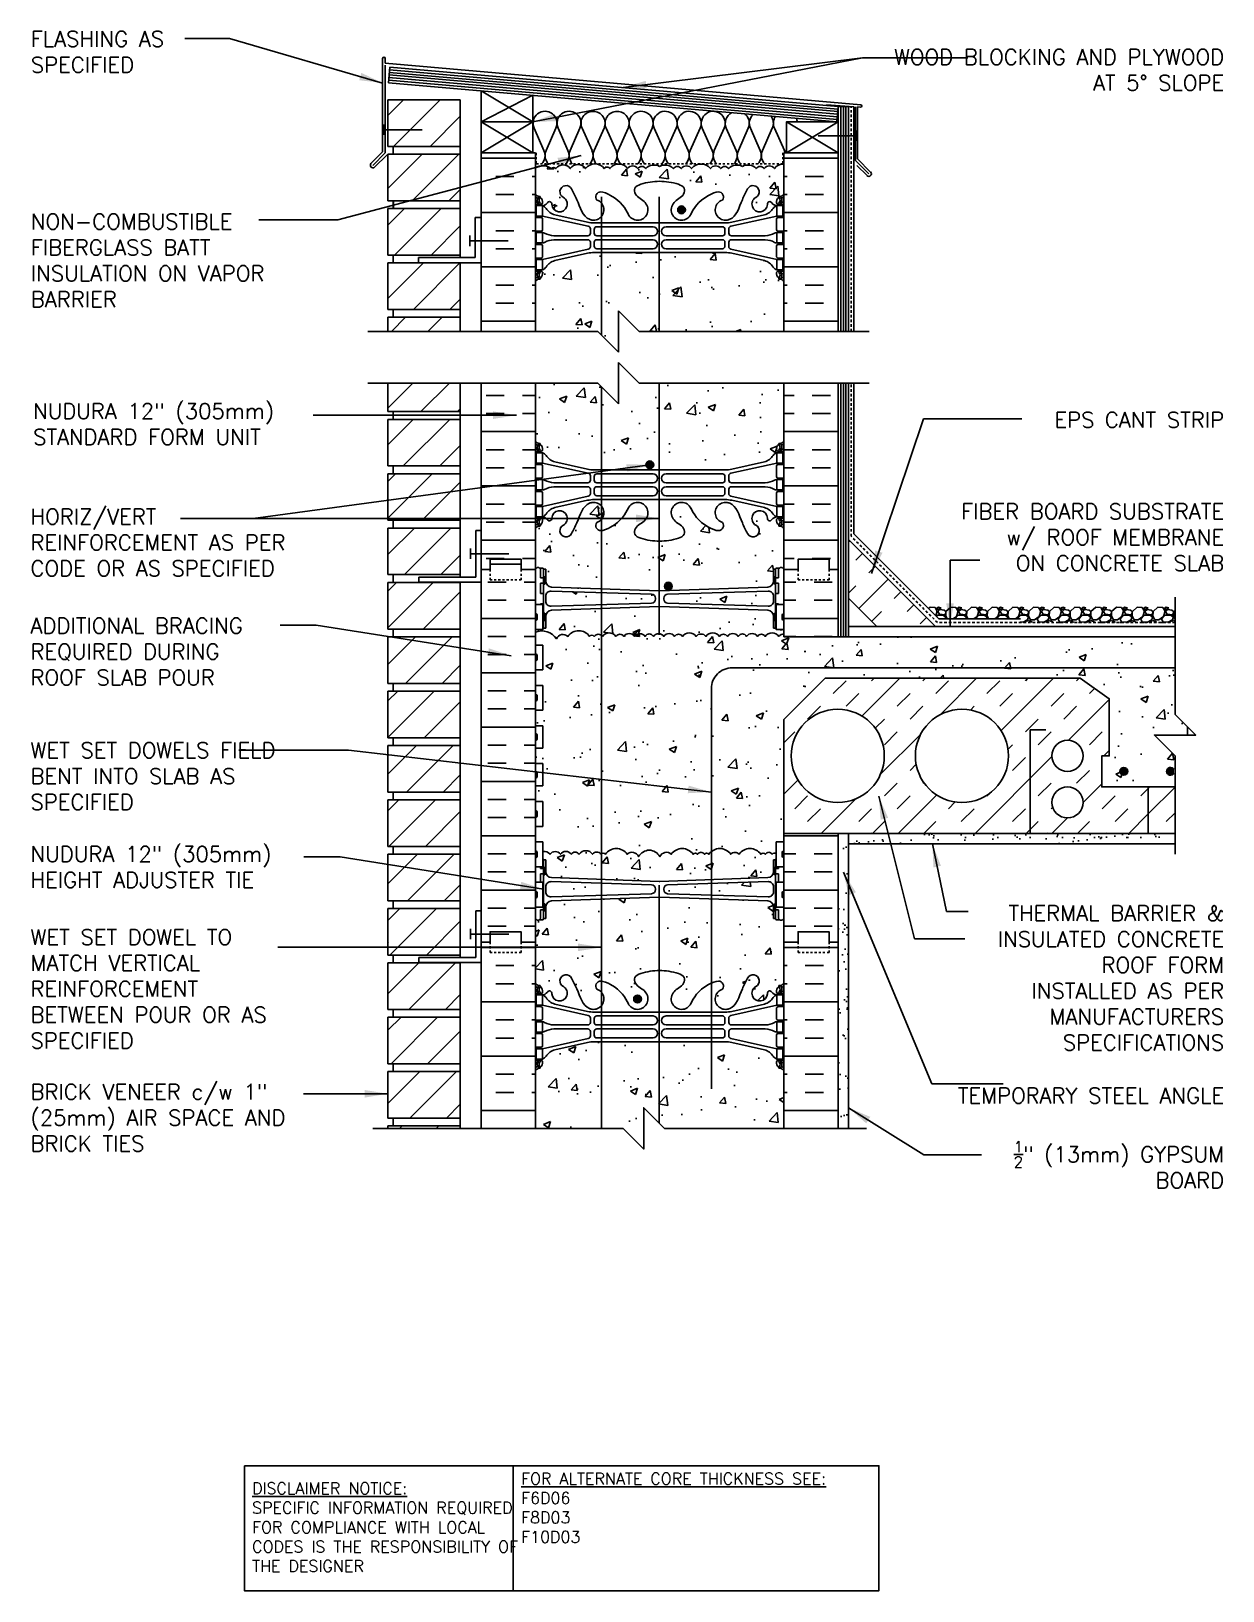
# Model space of a CAD drawing. Header units: inches. Extents: x 249.3 to 306.8, y 51.6 to 127.
import ezdxf

# ---------------------------------------------------------------- set-up
doc = ezdxf.new("R2010")
doc.units = ezdxf.units.IN
doc.header["$LTSCALE"] = 0.5
doc.header["$MEASUREMENT"] = 0
doc.linetypes.add('DASHED2', pattern=[0.375, 0.25, -0.125])
for name, color, linetype in [('HATCH', 12, 'Continuous'), ('line25', 2, 'Continuous'), ('LINE3', 3, 'Continuous'), ('LINE50', 5, 'Continuous'), ('LINE9', 9, 'Continuous'), ('TEXT', 4, 'Continuous'), ('Web_Edge', 9, 'Continuous')]:
    doc.layers.add(name, color=color, linetype=linetype)
doc.styles.add('DIM', font='romans.shx', dxfattribs={"width": 0.7})
doc.styles.add('ROMANS', font='romans.shx', dxfattribs={"height": 0.75})
doc.styles.get("Standard").update_dxf_attribs({"font": 'romans.shx', "height": 0.75})
doc.linetypes.add('STEEL', pattern='A,0.5,-0.2,["X",Standard,S=0.1,R=0,X=-0.1,Y=-0.05],-0.1', length=0.8)
doc.dimstyles.new('ext_12', dxfattribs={"dimscale": 12, "dimtxt": 0.09375, "dimasz": 0.09375, "dimexe": 0.09375, "dimexo": 0.0625, "dimgap": 0.0625, "dimtad": 1, "dimdec": 1, "dimzin": 3, "dimdsep": 46, "dimlunit": 4, "dimtxsty": 'DIM', "dimcen": 0.09, "dimdle": 0.09375, "dimclrt": 4, "dimadec": 0, "dimazin": 0, "dimtfac": 1, "dimtdec": 1, "dimtmove": 2, "dimatfit": 3, "dimfxl": 1, "dimfrac": 2, "dimtolj": 1, "dimtzin": 0, "dimarcsym": 0})
pattern_1 = [(45, (8.9668, 17.6318), (-1.856155, 1.856155), []), (45, (8.348, 18.2505), (-1.856155, 1.856155), [0.875, -0.875]), (45, (7.7294, 18.8692), (-1.856155, 1.856155), [0.875, -0.875])]
pattern_2 = [(50, (0, 0), (3.5863, -0.31376), [0.375, -4.125]), (355, (0, 0), (-0.693757, 3.76096), [0.3, -3.3]), (100.4514, (0.299, -0.026), (2.892544, 3.4472), [0.3187, -3.50571]), (46.1842, (0, 1), (5.336207, -0.827596), [0.5625, -6.1875]), (96.6356, (0.4447, 0.931), (4.67331, 4.87059), [0.47805, -5.25857]), (351.1842, (0, 1), (4.67331, 4.87059), [0.45, -4.95]), (21, (0.5, 0.75), (2.984535, -2.013094), [0.375, -4.125]), (326, (0.5, 0.75), (1.216577, 3.62575), [0.3, -3.3]), (71.4514, (0.7487, 0.5822), (4.201112, 1.612656), [0.3187, -3.50571]), (37.5, (0, 0), (0.0607993, 1.6644693), [0, -3.26, 0, -3.35, 0, -3.3125]), (7.5, (0, 0), (1.315348, 1.972059), [0, -1.91, 0, -3.185, 0, -1.2625]), (327.5, (-1.115, 0), (2.669112, -0.1127744), [0, -1.25, 0, -3.9, 0, -5.175]), (317.5, (-1.615, 0), (2.915931, 0.500525), [0, -1.625, 0, -2.59, 0, -3.675])]

msp = doc.modelspace()

# ---------------------------------------------------------------- texts
at = {"layer": 'TEXT', "char_height": 0.75, "style": 'ROMANS'}
for s, insert, width, attachment_point in [('FLASHING AS \\PSPECIFIED', (249.262, 126.968), 8.7776, 1), ('\\A1;WOOD BLOCKING AND PLYWOOD \\PAT 5%%D SLOPE', (306.89, 126.096), 17.3954, 3), ('NON-COMBUSTIBLE\\PFIBERGLASS BATT INSULATION ON VAPOR BARRIER', (249.262, 118.145), 12.44051, 1), ('NUDURA 12" (305mm) STANDARD FORM UNIT', (249.367, 107.99), 16.70168, 4), ('\\A1;EPS CANT STRIP', (306.89, 108.567), 9.59335, 3), ('HORIZ/VERT REINFORCEMENT AS PER CODE OR AS SPECIFIED', (249.245, 102.269), 14.05928, 4), ('\\A1;FIBER BOARD SUBSTRATE\\Pw/ ROOF MEMBRANE \\PON CONCRETE SLAB', (306.89, 104.145), 26.1134, 3), ('ADDITIONAL BRACING REQUIRED DURING ROOF SLAB POUR', (249.245, 96.998), 12.17415, 4), ('\\PWET SET DOWELS FIELD BENT INTO SLAB AS SPECIFIED', (249.245, 91.607), 13.38313, 4), ('\\PNUDURA 12" (305mm) HEIGHT ADJUSTER TIE', (249.245, 87.216), 13.38313, 4), ('THERMAL BARRIER & INSULATED CONCRETE ROOF FORM INSTALLED AS PER MANUFACTURERS SPECIFICATIONS', (306.884, 81.233), 12.17415, 6), ('WET SET DOWEL TO MATCH VERTICAL REINFORCEMENT BETWEEN POUR OR AS SPECIFIED', (249.245, 80.704), 13.47255, 4), ('BRICK VENEER c/w 1" (25mm) AIR SPACE AND BRICK TIES', (249.245, 74.481), 13.47255, 4), ('TEMPORARY STEEL ANGLE ', (306.884, 75.547), 12.17415, 6), ('\\A1;{\\H0.7x;\\S1/2;}" (13mm) GYPSUM BOARD', (306.884, 72.21), 12.17415, 6)]:
    msp.add_mtext(s, dxfattribs=dict(at, insert=insert, width=width, attachment_point=attachment_point))
at = {"layer": 'TEXT', "char_height": 0.5625, "attachment_point": 4}
for s, insert, width in [('{\\LFOR ALTERNATE CORE THICKNESS SEE:\\P}F6D06\\PF8D03\\PF10D03', (272.934, 55.638), 23.33295), ('{\\LDISCLAIMER NOTICE:}\\PSPECIFIC INFORMATION REQUIRED FOR COMPLIANCE WITH LOCAL CODES IS THE RESPONSIBILITY OF THE DESIGNER', (259.942, 54.698), 14.00235)]:
    msp.add_mtext(s, dxfattribs=dict(at, insert=insert, width=width))

# ---------------------------------------------------------------- hatches: boundary and pattern name
at = {"layer": 'HATCH'}
h = msp.add_hatch(dxfattribs=at)
h.set_pattern_fill('ANSI31', color=256, scale=10, style=0)
h.set_pattern_definition([(45, (268.7949, 112.8173), (-0.883883, 0.883883), [])])
h.paths.add_polyline_path([(270, 113.149), (266.5, 113.149), (266.5, 112.461), (270, 112.461)])
h.paths.add_polyline_path([(270, 115.774), (266.5, 115.774), (266.5, 113.524), (270, 113.524)])
h.paths.add_polyline_path([(270, 118.399), (266.5, 118.399), (266.5, 116.149), (270, 116.149)])
h.paths.add_polyline_path([(270, 121.024), (266.5, 121.024), (266.5, 118.774), (270, 118.774)])
h.paths.add_polyline_path([(270, 123.649), (266.5, 123.649), (266.5, 121.399), (270, 121.399)])
h.paths.add_polyline_path([(270, 87.214), (266.533, 87.214), (266.5, 87.181), (266.5, 84.964), (270, 84.964)])
h.paths.add_polyline_path([(270, 84.589), (266.5, 84.589), (266.5, 82.339), (270, 82.339)])
h.paths.add_polyline_path([(270, 81.964), (266.5, 81.964), (266.5, 79.714), (270, 79.714)])
h.paths.add_polyline_path([(270, 79.339), (266.5, 79.339), (266.5, 77.089), (270, 77.089)])
h.paths.add_polyline_path([(270, 76.714), (266.5, 76.714), (266.5, 74.464), (270, 74.464)])
h.paths.add_polyline_path([(270, 74.089), (266.5, 74.089), (266.5, 73.961), (270, 73.961)])
h.paths.add_polyline_path([(270, 109.961), (266.5, 109.961), (266.5, 108.589), (270, 108.589)])
h.paths.add_polyline_path([(270, 108.214), (266.5, 108.214), (266.5, 105.964), (270, 105.964)])
h.paths.add_polyline_path([(270, 105.589), (266.5, 105.589), (266.5, 103.339), (270, 103.339)])
h.paths.add_polyline_path([(270, 102.964), (266.5, 102.964), (266.5, 100.714), (270, 100.714)])
h.paths.add_polyline_path([(270, 100.339), (266.5, 100.339), (266.5, 98.089), (270, 98.089)])
h.paths.add_polyline_path([(270, 97.714), (266.5, 97.714), (266.5, 95.464), (270, 95.464)])
h.paths.add_polyline_path([(270, 95.089), (266.5, 95.089), (266.5, 92.839), (270, 92.839)])
h.paths.add_polyline_path([(270, 92.464), (266.5, 92.464), (266.5, 90.214), (270, 90.214)])
h.paths.add_polyline_path([(270, 89.839), (266.5, 89.839), (266.5, 87.589), (270, 87.589)])
h = msp.add_hatch(dxfattribs=at)
h.set_pattern_fill('INSUL', color=256, scale=7, style=0)
h.set_pattern_definition([(0, (-2652.5368, -293.9238), (0, 2.625), []), (0, (-2652.5368, -293.0488), (0, 2.625), [0.875, -0.875]), (0, (-2652.5368, -292.1738), (0, 2.625), [0.875, -0.875])])
h.paths.add_polyline_path([(271, 112.461), (273.625, 112.461), (273.625, 121.086), (272.937, 121.086), (272.937, 121.586), (271.437, 121.586), (271.437, 121.086), (271, 121.086)])
h = msp.add_hatch(dxfattribs=at)
h.set_pattern_fill('INSUL', color=256, scale=7, style=0)
h.set_pattern_definition([(180, (3211.7864, -293.9238), (0, 2.625), []), (180, (3211.7864, -293.0488), (0, 2.625), [0.875, -0.875]), (180, (3211.7864, -292.1738), (0, 2.625), [0.875, -0.875])])
h.paths.add_polyline_path([(285.625, 112.461), (288.25, 112.461), (288.25, 121.086), (287.812, 121.086), (287.812, 121.586), (286.312, 121.586), (286.312, 121.086), (285.625, 121.086)])
h = msp.add_hatch(dxfattribs=at)
h.set_pattern_fill('AR-CONC', color=256, scale=0.5)
h.set_pattern_definition(pattern_2)
edge = h.paths.add_edge_path()
edge.add_spline(control_points=[(278.921, 118.686), (278.813, 118.849), (278.453, 118.94), (278.377, 119.436), (278.925, 119.672), (279.329, 119.7), (279.625, 119.721)], knot_values=[0.229407, 0.229407, 0.229407, 0.229407, 0.844432, 1.128849, 1.464331, 2.389004, 2.389004, 2.389004, 2.389004], degree=3, periodic=0)
edge.add_spline(control_points=[(279.625, 119.721), (279.921, 119.7), (280.325, 119.672), (280.873, 119.436), (280.796, 118.94), (280.436, 118.849), (280.329, 118.686)], knot_values=[0.229407, 0.229407, 0.229407, 0.229407, 1.15408, 1.489562, 1.773979, 2.389004, 2.389004, 2.389004, 2.389004], degree=3, periodic=0)
edge.add_arc((280.687, 118.338), 0.5, 135.81249, 335.18101)
edge.add_spline(control_points=[(281.141, 118.128), (281.281, 118.408), (281.526, 118.855), (282.345, 119.207), (282.466, 119.205)], knot_values=[0.038125, 0.038125, 0.038125, 0.038125, 0.95486, 1.237398, 1.237398, 1.237398, 1.237398], degree=3, periodic=0)
edge.add_arc((282.466, 118.963), 0.242, -38.23271, 90, ccw=False)
edge.add_arc((282.812, 118.338), 0.5, 108.20633, 274.70742)
edge.add_spline(control_points=[(282.853, 117.84), (282.91, 117.848), (282.964, 117.861), (283.014, 117.88)], knot_values=[1.703896, 1.703896, 1.703896, 1.703896, 1.875321, 1.875321, 1.875321, 1.875321], degree=3, periodic=0)
edge.add_spline(control_points=[(283.014, 117.88), (283.34, 118.011), (283.534, 118.692), (283.787, 119.182), (283.873, 119.349)], knot_values=[0, 0, 0, 0, 1.124685, 1.703896, 1.703896, 1.703896, 1.703896], degree=3, periodic=0)
edge.add_arc((284.139, 119.21), 0.3, -63.94252, 153.03752, ccw=False)
edge.add_arc((284.459, 118.616), 0.375, 120.13247, 357.07629)
edge.add_arc((284.944, 118.621), 0.113, 25.94306, 192.18443, ccw=False)
edge.add_arc((285.321, 118.889), 0.352, 218.46686, 263.87092)
edge.add_line((285.284, 118.54), (285.389, 118.54))
edge.add_line((285.389, 118.54), (285.389, 118.61))
edge.add_line((285.389, 118.61), (285.341, 118.61))
edge.add_arc((285.341, 118.672), 0.0625, 180, 270, ccw=False)
edge.add_line((285.279, 118.672), (285.279, 118.74))
edge.add_arc((285.529, 118.74), 0.25, 124.0558, 180, ccw=False)
edge.add_line((285.389, 118.947), (285.389, 118.988))
edge.add_line((285.389, 118.988), (285.479, 118.988))
edge.add_arc((285.279, 119.447), 0.5, 293.57818, 313.78911)
edge.add_line((285.625, 119.086), (285.625, 120.551))
edge.add_arc((285.597, 120.035), 0.517, 86.88069, 145)
edge.add_arc((284.924, 120.157), 0.305, 35, 145)
edge.add_arc((284.48, 120.196), 0.236, 35, 145)
edge.add_arc((283.886, 119.949), 0.554, 43.72941, 118.17303)
edge.add_arc((283.363, 119.949), 0.554, 61.82697, 136.27059)
edge.add_arc((282.769, 120.196), 0.236, 35, 145)
edge.add_arc((282.326, 120.157), 0.305, 35, 145)
edge.add_arc((281.653, 120.035), 0.517, 35, 93.11931)
edge.add_arc((281.597, 120.035), 0.517, 86.88069, 145)
edge.add_arc((280.924, 120.157), 0.305, 35, 145)
edge.add_arc((280.48, 120.196), 0.236, 35, 145)
edge.add_arc((279.886, 119.949), 0.554, 43.72941, 118.17303)
edge.add_arc((279.363, 119.949), 0.554, 61.82697, 136.27059)
edge.add_arc((278.769, 120.196), 0.236, 35, 145)
edge.add_arc((278.326, 120.157), 0.305, 35, 145)
edge.add_arc((277.653, 120.035), 0.517, 35, 145)
edge.add_arc((277.089, 120.233), 0.172, 35, 145)
edge.add_arc((276.5, 120.018), 0.546, 35, 145)
edge.add_arc((275.683, 120.073), 0.451, 35, 145)
edge.add_arc((274.967, 120.089), 0.423, 35, 145)
edge.add_arc((274.51, 120.254), 0.135, 35, 145)
edge.add_arc((273.995, 119.804), 0.665, 52.46756, 123.77554)
edge.add_line((273.625, 120.357), (273.625, 119.086))
edge.add_arc((273.971, 119.447), 0.5, 226.21089, 246.42182)
edge.add_line((273.771, 118.988), (273.861, 118.988))
edge.add_line((273.861, 118.988), (273.861, 118.947))
edge.add_arc((273.721, 118.74), 0.25, 0, 55.9442, ccw=False)
edge.add_line((273.971, 118.74), (273.971, 118.672))
edge.add_arc((273.908, 118.672), 0.0625, -90, 0, ccw=False)
edge.add_line((273.908, 118.61), (273.861, 118.61))
edge.add_line((273.861, 118.61), (273.861, 118.54))
edge.add_line((273.861, 118.54), (273.966, 118.54))
edge.add_arc((273.928, 118.889), 0.352, 276.12908, 321.53314)
edge.add_arc((274.306, 118.621), 0.113, -12.18443, 154.05694, ccw=False)
edge.add_arc((274.791, 118.616), 0.375, 182.92371, 419.86753)
edge.add_arc((275.111, 119.21), 0.3, 27.59697, 243.94252, ccw=False)
edge.add_spline(control_points=[(275.377, 119.349), (275.463, 119.182), (275.716, 118.692), (275.91, 118.011), (276.236, 117.88)], knot_values=[0, 0, 0, 0, 0.579211, 1.703896, 1.703896, 1.703896, 1.703896], degree=3, periodic=0)
edge.add_spline(control_points=[(276.236, 117.88), (276.285, 117.861), (276.34, 117.848), (276.396, 117.84)], knot_values=[1.703896, 1.703896, 1.703896, 1.703896, 1.875321, 1.875321, 1.875321, 1.875321], degree=3, periodic=0)
edge.add_arc((276.437, 118.338), 0.5, 265.29258, 431.79367)
edge.add_arc((276.784, 118.963), 0.242, 90, 218.23271, ccw=False)
edge.add_spline(control_points=[(276.784, 119.205), (276.905, 119.207), (277.724, 118.855), (277.969, 118.408), (278.108, 118.128)], knot_values=[0.038125, 0.038125, 0.038125, 0.038125, 0.320663, 1.237398, 1.237398, 1.237398, 1.237398], degree=3, periodic=0)
edge.add_arc((278.562, 118.338), 0.5, 204.81899, 404.18751)
edge = h.paths.add_edge_path()
edge.add_arc((285.279, 102.6), 0.5, 46.21089, 66.42182)
edge.add_line((285.479, 103.058), (285.389, 103.058))
edge.add_line((285.389, 103.058), (285.389, 103.1))
edge.add_arc((285.529, 103.307), 0.25, 180, 235.9442, ccw=False)
edge.add_line((285.279, 103.307), (285.279, 103.374))
edge.add_arc((285.341, 103.374), 0.0625, 90, 180, ccw=False)
edge.add_line((285.341, 103.437), (285.389, 103.437))
edge.add_line((285.389, 103.437), (285.389, 103.507))
edge.add_line((285.389, 103.507), (285.284, 103.507))
edge.add_arc((285.321, 103.157), 0.352, 96.12908, 141.53314)
edge.add_arc((284.944, 103.426), 0.113, 167.81557, 334.05694, ccw=False)
edge.add_arc((284.459, 103.43), 0.375, 2.92371, 239.86753)
edge.add_arc((284.139, 102.837), 0.3, -152.40303, 63.94252, ccw=False)
edge.add_spline(control_points=[(283.873, 102.698), (283.787, 102.864), (283.534, 103.355), (283.34, 104.035), (283.014, 104.166)], knot_values=[0, 0, 0, 0, 0.579211, 1.703896, 1.703896, 1.703896, 1.703896], degree=3, periodic=0)
edge.add_spline(control_points=[(283.014, 104.166), (282.964, 104.186), (282.91, 104.198), (282.853, 104.207)], knot_values=[1.703896, 1.703896, 1.703896, 1.703896, 1.875321, 1.875321, 1.875321, 1.875321], degree=3, periodic=0)
edge.add_arc((282.812, 103.708), 0.5, 85.29258, 251.79367)
edge.add_arc((282.466, 103.084), 0.242, -90, 38.23271, ccw=False)
edge.add_spline(control_points=[(282.466, 102.842), (282.345, 102.84), (281.526, 103.191), (281.281, 103.638), (281.141, 103.918)], knot_values=[0.038125, 0.038125, 0.038125, 0.038125, 0.320663, 1.237398, 1.237398, 1.237398, 1.237398], degree=3, periodic=0)
edge.add_arc((280.687, 103.708), 0.5, 24.81899, 224.18751)
edge.add_spline(control_points=[(280.329, 103.36), (280.436, 103.197), (280.796, 103.106), (280.873, 102.611), (280.325, 102.375), (279.921, 102.346), (279.625, 102.326)], knot_values=[0.229407, 0.229407, 0.229407, 0.229407, 0.844432, 1.128849, 1.464331, 2.389004, 2.389004, 2.389004, 2.389004], degree=3, periodic=0)
edge.add_spline(control_points=[(279.625, 102.326), (279.329, 102.346), (278.925, 102.375), (278.377, 102.611), (278.453, 103.106), (278.813, 103.197), (278.921, 103.36)], knot_values=[0.229407, 0.229407, 0.229407, 0.229407, 1.15408, 1.489562, 1.773979, 2.389004, 2.389004, 2.389004, 2.389004], degree=3, periodic=0)
edge.add_arc((278.562, 103.708), 0.5, 315.81249, 515.18101)
edge.add_spline(control_points=[(278.108, 103.918), (277.969, 103.638), (277.724, 103.191), (276.905, 102.84), (276.784, 102.842)], knot_values=[0.038125, 0.038125, 0.038125, 0.038125, 0.95486, 1.237398, 1.237398, 1.237398, 1.237398], degree=3, periodic=0)
edge.add_arc((276.784, 103.084), 0.242, 141.76729, 270, ccw=False)
edge.add_arc((276.437, 103.708), 0.5, 288.20633, 454.70742)
edge.add_spline(control_points=[(276.396, 104.207), (276.34, 104.198), (276.285, 104.186), (276.236, 104.166)], knot_values=[1.703896, 1.703896, 1.703896, 1.703896, 1.875321, 1.875321, 1.875321, 1.875321], degree=3, periodic=0)
edge.add_spline(control_points=[(276.236, 104.166), (275.91, 104.035), (275.716, 103.355), (275.463, 102.864), (275.377, 102.698)], knot_values=[0, 0, 0, 0, 1.124685, 1.703896, 1.703896, 1.703896, 1.703896], degree=3, periodic=0)
edge.add_arc((275.111, 102.837), 0.3, 116.05748, 333.01398, ccw=False)
edge.add_arc((274.791, 103.43), 0.375, 300.13247, 537.07629)
edge.add_arc((274.306, 103.426), 0.113, -154.05694, 12.18443, ccw=False)
edge.add_arc((273.928, 103.157), 0.352, 38.46686, 83.87092)
edge.add_line((273.966, 103.507), (273.861, 103.507))
edge.add_line((273.861, 103.507), (273.861, 103.437))
edge.add_line((273.861, 103.437), (273.908, 103.437))
edge.add_arc((273.908, 103.374), 0.0625, 0, 90, ccw=False)
edge.add_line((273.971, 103.374), (273.971, 103.307))
edge.add_arc((273.721, 103.307), 0.25, 304.0558, 360, ccw=False)
edge.add_line((273.861, 103.1), (273.861, 103.058))
edge.add_line((273.861, 103.058), (273.771, 103.058))
edge.add_arc((273.971, 102.6), 0.5, 113.57818, 133.78911)
edge.add_line((273.625, 102.961), (273.625, 100.973))
edge.add_line((273.625, 100.973), (273.705, 101.053))
edge.add_line((273.705, 101.053), (273.795, 101.053))
edge.add_line((273.795, 101.053), (273.825, 101.023))
edge.add_line((273.825, 101.023), (273.975, 101.023))
edge.add_arc((273.975, 100.973), 0.05, 0, 90, ccw=False)
edge.add_line((274.025, 100.973), (274.125, 100.973))
edge.add_line((274.125, 100.973), (274.125, 100.413))
edge.add_arc((274.425, 100.413), 0.3, 180, 265.24257)
edge.add_line((274.4, 100.114), (279.608, 99.93))
edge.add_arc((279.625, 100.129), 0.2, 265.24257, 270)
edge.add_arc((279.625, 100.129), 0.2, 270, 274.75743)
edge.add_line((279.641, 99.93), (284.85, 100.114))
edge.add_arc((284.825, 100.413), 0.3, 274.75743, 360)
edge.add_line((285.125, 100.413), (285.125, 100.973))
edge.add_line((285.125, 100.973), (285.225, 100.973))
edge.add_arc((285.275, 100.973), 0.05, 90, 180, ccw=False)
edge.add_line((285.275, 101.023), (285.425, 101.023))
edge.add_line((285.425, 101.023), (285.455, 101.053))
edge.add_line((285.455, 101.053), (285.545, 101.053))
edge.add_line((285.545, 101.053), (285.625, 100.973))
edge.add_line((285.625, 100.973), (285.625, 102.961))
h.paths.add_polyline_path([(279.425, 99.536), (279.425, 99.571, 0.390098), (279.241, 99.77), (274.381, 99.922, 0.421005), (274.125, 99.672), (274.125, 99.435, 0.425773), (274.385, 99.185), (279.241, 99.337, 0.390098)])
h = msp.add_hatch(dxfattribs=at)
h.set_pattern_fill('AR-CONC', color=256, scale=0.5)
h.set_pattern_definition(pattern_2)
h.paths.add_polyline_path([(285.625, 76.768, 0.088416), (285.479, 76.866), (285.389, 76.866), (285.389, 76.907, -0.249069), (285.279, 77.115), (285.279, 77.182, -0.414214), (285.341, 77.245), (285.389, 77.245), (285.389, 77.315), (285.284, 77.315, -0.155529), (285.108, 77.449, 0.180914), (284.69, 77.76), (283.11, 78.113, 0.054974), (282.783, 78.149), (279.625, 78.149), (276.467, 78.149, 0.054974), (276.14, 78.113), (274.559, 77.76, 0.180914), (274.142, 77.449, -0.155529), (273.966, 77.315), (273.861, 77.315), (273.861, 77.245), (273.908, 77.245, -0.414214), (273.971, 77.182), (273.971, 77.115, -0.249069), (273.861, 76.907), (273.861, 76.866), (273.771, 76.866, 0.088416), (273.625, 76.768), (273.625, 73.961), (277.864, 73.961), (278.864, 72.961), (278.864, 74.961), (279.864, 73.961), (285.625, 73.961)])
edge = h.paths.add_edge_path()
edge.add_arc((284.825, 84.658), 0.3, 360, 445.24257)
edge.add_line((284.85, 84.957), (279.641, 85.141))
edge.add_arc((279.625, 84.942), 0.2, 85.24257, 90)
edge.add_arc((279.625, 84.942), 0.2, 90, 94.75743)
edge.add_line((279.608, 85.141), (274.4, 84.957))
edge.add_arc((274.425, 84.658), 0.3, 94.75743, 180)
edge.add_line((274.125, 84.658), (274.125, 84.097))
edge.add_line((274.125, 84.097), (274.025, 84.097))
edge.add_arc((273.975, 84.097), 0.05, -90, 0, ccw=False)
edge.add_line((273.975, 84.047), (273.825, 84.047))
edge.add_line((273.825, 84.047), (273.795, 84.017))
edge.add_line((273.795, 84.017), (273.705, 84.017))
edge.add_line((273.705, 84.017), (273.625, 84.097))
edge.add_line((273.625, 84.097), (273.625, 82.961))
edge.add_line((273.625, 82.961), (273.625, 80.961))
edge.add_arc((273.971, 81.322), 0.5, 226.21089, 246.42182)
edge.add_line((273.771, 80.863), (273.861, 80.863))
edge.add_line((273.861, 80.863), (273.861, 80.822))
edge.add_arc((273.721, 80.615), 0.25, 0, 55.9442, ccw=False)
edge.add_line((273.971, 80.615), (273.971, 80.547))
edge.add_arc((273.908, 80.547), 0.0625, -90, 0, ccw=False)
edge.add_line((273.908, 80.485), (273.861, 80.485))
edge.add_line((273.861, 80.485), (273.861, 80.415))
edge.add_line((273.861, 80.415), (273.966, 80.415))
edge.add_arc((273.928, 80.764), 0.352, 276.12908, 321.53314)
edge.add_arc((274.306, 80.496), 0.113, -12.18443, 154.05694, ccw=False)
edge.add_arc((274.791, 80.491), 0.375, 182.92371, 419.86753)
edge.add_arc((275.111, 81.085), 0.3, 27.59697, 243.94252, ccw=False)
edge.add_spline(control_points=[(275.377, 81.224), (275.443, 81.095), (275.51, 80.966), (275.573, 80.827)], knot_values=[0, 0, 0, 0, 0.447744, 0.447744, 0.447744, 0.447744], degree=3, periodic=0)
edge.add_spline(control_points=[(275.573, 80.827), (275.591, 80.786), (275.67, 80.608), (275.742, 80.409), (275.806, 80.267)], knot_values=[0.447744, 0.447744, 0.447744, 0.447744, 0.579211, 1.009728, 1.009728, 1.009728, 1.009728], degree=3, periodic=0)
edge.add_spline(control_points=[(275.806, 80.267), (275.822, 80.232), (275.838, 80.197), (275.855, 80.164)], knot_values=[1.009728, 1.009728, 1.009728, 1.009728, 1.116334, 1.116334, 1.116334, 1.116334], degree=3, periodic=0)
edge.add_spline(control_points=[(275.855, 80.164), (275.869, 80.137), (275.883, 80.111), (275.898, 80.085)], knot_values=[1.116334, 1.116334, 1.116334, 1.116334, 1.201719, 1.201719, 1.201719, 1.201719], degree=3, periodic=0)
edge.add_spline(control_points=[(275.898, 80.085), (275.912, 80.061), (275.926, 80.038), (275.941, 80.015)], knot_values=[1.201719, 1.201719, 1.201719, 1.201719, 1.282554, 1.282554, 1.282554, 1.282554], degree=3, periodic=0)
edge.add_spline(control_points=[(275.941, 80.015), (275.952, 79.999), (275.962, 79.984), (275.974, 79.969)], knot_values=[1.282554, 1.282554, 1.282554, 1.282554, 1.339568, 1.339568, 1.339568, 1.339568], degree=3, periodic=0)
edge.add_spline(control_points=[(275.974, 79.969), (275.984, 79.955), (275.995, 79.941), (276.007, 79.928)], knot_values=[1.339568, 1.339568, 1.339568, 1.339568, 1.393854, 1.393854, 1.393854, 1.393854], degree=3, periodic=0)
edge.add_spline(control_points=[(276.007, 79.928), (276.019, 79.914), (276.031, 79.9), (276.044, 79.887)], knot_values=[1.393854, 1.393854, 1.393854, 1.393854, 1.451471, 1.451471, 1.451471, 1.451471], degree=3, periodic=0)
edge.add_spline(control_points=[(276.044, 79.887), (276.056, 79.875), (276.068, 79.863), (276.08, 79.852)], knot_values=[1.451471, 1.451471, 1.451471, 1.451471, 1.505342, 1.505342, 1.505342, 1.505342], degree=3, periodic=0)
edge.add_spline(control_points=[(276.08, 79.852), (276.094, 79.84), (276.108, 79.829), (276.122, 79.819)], knot_values=[1.505342, 1.505342, 1.505342, 1.505342, 1.563384, 1.563384, 1.563384, 1.563384], degree=3, periodic=0)
edge.add_spline(control_points=[(276.122, 79.819), (276.136, 79.809), (276.149, 79.8), (276.164, 79.791)], knot_values=[1.563384, 1.563384, 1.563384, 1.563384, 1.616944, 1.616944, 1.616944, 1.616944], degree=3, periodic=0)
edge.add_spline(control_points=[(276.164, 79.791), (276.175, 79.784), (276.187, 79.778), (276.199, 79.772)], knot_values=[1.616944, 1.616944, 1.616944, 1.616944, 1.660465, 1.660465, 1.660465, 1.660465], degree=3, periodic=0)
edge.add_spline(control_points=[(276.199, 79.772), (276.211, 79.766), (276.223, 79.76), (276.236, 79.755)], knot_values=[1.660465, 1.660465, 1.660465, 1.660465, 1.703896, 1.703896, 1.703896, 1.703896], degree=3, periodic=0)
edge.add_spline(control_points=[(276.236, 79.755), (276.245, 79.752), (276.255, 79.748), (276.266, 79.745)], knot_values=[1.703896, 1.703896, 1.703896, 1.703896, 1.737704, 1.737704, 1.737704, 1.737704], degree=3, periodic=0)
edge.add_spline(control_points=[(276.266, 79.745), (276.278, 79.74), (276.291, 79.736), (276.305, 79.733)], knot_values=[1.737704, 1.737704, 1.737704, 1.737704, 1.78039, 1.78039, 1.78039, 1.78039], degree=3, periodic=0)
edge.add_spline(control_points=[(276.305, 79.733), (276.318, 79.729), (276.332, 79.726), (276.347, 79.723)], knot_values=[1.78039, 1.78039, 1.78039, 1.78039, 1.824512, 1.824512, 1.824512, 1.824512], degree=3, periodic=0)
edge.add_spline(control_points=[(276.347, 79.723), (276.363, 79.72), (276.379, 79.717), (276.396, 79.715)], knot_values=[1.824512, 1.824512, 1.824512, 1.824512, 1.875321, 1.875321, 1.875321, 1.875321], degree=3, periodic=0)
edge.add_arc((276.437, 80.213), 0.5, 265.29258, 431.79367)
edge.add_arc((276.784, 80.838), 0.242, 90.09491, 218.23271, ccw=False)
edge.add_spline(control_points=[(276.784, 81.08), (276.792, 81.08), (276.8, 81.08), (276.809, 81.079)], knot_values=[0.038125, 0.038125, 0.038125, 0.038125, 0.057028, 0.057028, 0.057028, 0.057028], degree=3, periodic=0)
edge.add_spline(control_points=[(276.809, 81.079), (276.817, 81.078), (276.826, 81.077), (276.835, 81.076)], knot_values=[0.057028, 0.057028, 0.057028, 0.057028, 0.075602, 0.075602, 0.075602, 0.075602], degree=3, periodic=0)
edge.add_spline(control_points=[(276.835, 81.076), (276.845, 81.075), (276.854, 81.073), (276.864, 81.071)], knot_values=[0.075602, 0.075602, 0.075602, 0.075602, 0.094832, 0.094832, 0.094832, 0.094832], degree=3, periodic=0)
edge.add_spline(control_points=[(276.864, 81.071), (276.894, 81.066), (276.925, 81.057), (276.957, 81.046)], knot_values=[0.094832, 0.094832, 0.094832, 0.094832, 0.151527, 0.151527, 0.151527, 0.151527], degree=3, periodic=0)
edge.add_spline(control_points=[(276.957, 81.046), (276.98, 81.039), (277.003, 81.031), (277.026, 81.021)], knot_values=[0.151527, 0.151527, 0.151527, 0.151527, 0.190624, 0.190624, 0.190624, 0.190624], degree=3, periodic=0)
edge.add_spline(control_points=[(277.026, 81.021), (277.07, 81.004), (277.116, 80.984), (277.161, 80.962)], knot_values=[0.190624, 0.190624, 0.190624, 0.190624, 0.264926, 0.264926, 0.264926, 0.264926], degree=3, periodic=0)
edge.add_spline(control_points=[(277.161, 80.962), (277.194, 80.945), (277.237, 80.923), (277.278, 80.9), (277.288, 80.895)], knot_values=[0.264926, 0.264926, 0.264926, 0.264926, 0.320663, 0.337944, 0.337944, 0.337944, 0.337944], degree=3, periodic=0)
edge.add_spline(control_points=[(277.288, 80.895), (277.332, 80.87), (277.373, 80.845), (277.412, 80.82)], knot_values=[0.337944, 0.337944, 0.337944, 0.337944, 0.416132, 0.416132, 0.416132, 0.416132], degree=3, periodic=0)
edge.add_spline(control_points=[(277.412, 80.82), (277.448, 80.796), (277.482, 80.773), (277.514, 80.749)], knot_values=[0.416132, 0.416132, 0.416132, 0.416132, 0.48854, 0.48854, 0.48854, 0.48854], degree=3, periodic=0)
edge.add_spline(control_points=[(277.514, 80.749), (277.549, 80.723), (277.582, 80.697), (277.614, 80.67)], knot_values=[0.48854, 0.48854, 0.48854, 0.48854, 0.567329, 0.567329, 0.567329, 0.567329], degree=3, periodic=0)
edge.add_spline(control_points=[(277.614, 80.67), (277.642, 80.646), (277.669, 80.622), (277.695, 80.597)], knot_values=[0.567329, 0.567329, 0.567329, 0.567329, 0.639328, 0.639328, 0.639328, 0.639328], degree=3, periodic=0)
edge.add_spline(control_points=[(277.695, 80.597), (277.723, 80.571), (277.749, 80.544), (277.774, 80.517)], knot_values=[0.639328, 0.639328, 0.639328, 0.639328, 0.718521, 0.718521, 0.718521, 0.718521], degree=3, periodic=0)
edge.add_spline(control_points=[(277.774, 80.517), (277.796, 80.492), (277.817, 80.468), (277.837, 80.444)], knot_values=[0.718521, 0.718521, 0.718521, 0.718521, 0.789856, 0.789856, 0.789856, 0.789856], degree=3, periodic=0)
edge.add_spline(control_points=[(277.837, 80.444), (277.859, 80.416), (277.879, 80.389), (277.899, 80.362)], knot_values=[0.789856, 0.789856, 0.789856, 0.789856, 0.869703, 0.869703, 0.869703, 0.869703], degree=3, periodic=0)
edge.add_spline(control_points=[(277.899, 80.362), (277.919, 80.334), (277.938, 80.306), (277.956, 80.278)], knot_values=[0.869703, 0.869703, 0.869703, 0.869703, 0.95312, 0.95312, 0.95312, 0.95312], degree=3, periodic=0)
edge.add_spline(control_points=[(277.956, 80.278), (277.987, 80.23), (278.015, 80.183), (278.04, 80.136)], knot_values=[0.95312, 0.95312, 0.95312, 0.95312, 1.0964, 1.0964, 1.0964, 1.0964], degree=3, periodic=0)
edge.add_spline(control_points=[(278.04, 80.136), (278.064, 80.091), (278.087, 80.046), (278.108, 80.003)], knot_values=[1.0964, 1.0964, 1.0964, 1.0964, 1.237398, 1.237398, 1.237398, 1.237398], degree=3, periodic=0)
edge.add_arc((278.562, 80.213), 0.5, 204.81899, 404.18751)
edge.add_spline(control_points=[(278.921, 80.561), (278.813, 80.724), (278.453, 80.815), (278.377, 81.311), (278.925, 81.547), (279.329, 81.575), (279.625, 81.596)], knot_values=[0.229407, 0.229407, 0.229407, 0.229407, 0.844432, 1.128849, 1.464331, 2.389004, 2.389004, 2.389004, 2.389004], degree=3, periodic=0)
edge.add_spline(control_points=[(279.625, 81.596), (279.921, 81.575), (280.325, 81.547), (280.873, 81.311), (280.796, 80.815), (280.436, 80.724), (280.329, 80.561)], knot_values=[0.229407, 0.229407, 0.229407, 0.229407, 1.15408, 1.489562, 1.773979, 2.389004, 2.389004, 2.389004, 2.389004], degree=3, periodic=0)
edge.add_arc((280.687, 80.213), 0.5, 135.81249, 335.18101)
edge.add_spline(control_points=[(281.141, 80.003), (281.163, 80.046), (281.185, 80.091), (281.21, 80.136)], knot_values=[1.0964, 1.0964, 1.0964, 1.0964, 1.237398, 1.237398, 1.237398, 1.237398], degree=3, periodic=0)
edge.add_spline(control_points=[(281.21, 80.136), (281.25, 80.209), (281.295, 80.285), (281.351, 80.362)], knot_values=[0.869703, 0.869703, 0.869703, 0.869703, 1.0964, 1.0964, 1.0964, 1.0964], degree=3, periodic=0)
edge.add_spline(control_points=[(281.351, 80.362), (281.37, 80.389), (281.391, 80.416), (281.413, 80.444)], knot_values=[0.789856, 0.789856, 0.789856, 0.789856, 0.869703, 0.869703, 0.869703, 0.869703], degree=3, periodic=0)
edge.add_spline(control_points=[(281.413, 80.444), (281.433, 80.468), (281.454, 80.492), (281.476, 80.517)], knot_values=[0.718521, 0.718521, 0.718521, 0.718521, 0.789856, 0.789856, 0.789856, 0.789856], degree=3, periodic=0)
edge.add_spline(control_points=[(281.476, 80.517), (281.501, 80.544), (281.527, 80.571), (281.555, 80.597)], knot_values=[0.639328, 0.639328, 0.639328, 0.639328, 0.718521, 0.718521, 0.718521, 0.718521], degree=3, periodic=0)
edge.add_spline(control_points=[(281.555, 80.597), (281.581, 80.622), (281.608, 80.646), (281.636, 80.67)], knot_values=[0.567329, 0.567329, 0.567329, 0.567329, 0.639328, 0.639328, 0.639328, 0.639328], degree=3, periodic=0)
edge.add_spline(control_points=[(281.636, 80.67), (281.667, 80.697), (281.7, 80.723), (281.736, 80.749)], knot_values=[0.48854, 0.48854, 0.48854, 0.48854, 0.567329, 0.567329, 0.567329, 0.567329], degree=3, periodic=0)
edge.add_spline(control_points=[(281.736, 80.749), (281.768, 80.773), (281.802, 80.796), (281.838, 80.82)], knot_values=[0.416133, 0.416133, 0.416133, 0.416133, 0.48854, 0.48854, 0.48854, 0.48854], degree=3, periodic=0)
edge.add_spline(control_points=[(281.838, 80.82), (281.877, 80.845), (281.918, 80.87), (281.962, 80.895)], knot_values=[0.337943, 0.337943, 0.337943, 0.337943, 0.416133, 0.416133, 0.416133, 0.416133], degree=3, periodic=0)
edge.add_spline(control_points=[(281.962, 80.895), (281.971, 80.9), (282.012, 80.923), (282.056, 80.945), (282.089, 80.962)], knot_values=[0.264926, 0.264926, 0.264926, 0.264926, 0.282207, 0.337943, 0.337943, 0.337943, 0.337943], degree=3, periodic=0)
edge.add_spline(control_points=[(282.089, 80.962), (282.134, 80.984), (282.179, 81.004), (282.223, 81.021)], knot_values=[0.190624, 0.190624, 0.190624, 0.190624, 0.264926, 0.264926, 0.264926, 0.264926], degree=3, periodic=0)
edge.add_spline(control_points=[(282.223, 81.021), (282.247, 81.031), (282.27, 81.039), (282.292, 81.046)], knot_values=[0.151527, 0.151527, 0.151527, 0.151527, 0.190624, 0.190624, 0.190624, 0.190624], degree=3, periodic=0)
edge.add_spline(control_points=[(282.292, 81.046), (282.325, 81.057), (282.356, 81.066), (282.385, 81.071)], knot_values=[0.094832, 0.094832, 0.094832, 0.094832, 0.151527, 0.151527, 0.151527, 0.151527], degree=3, periodic=0)
edge.add_spline(control_points=[(282.385, 81.071), (282.395, 81.073), (282.405, 81.075), (282.414, 81.076)], knot_values=[0.075602, 0.075602, 0.075602, 0.075602, 0.094832, 0.094832, 0.094832, 0.094832], degree=3, periodic=0)
edge.add_spline(control_points=[(282.414, 81.076), (282.423, 81.077), (282.432, 81.078), (282.441, 81.079)], knot_values=[0.057029, 0.057029, 0.057029, 0.057029, 0.075602, 0.075602, 0.075602, 0.075602], degree=3, periodic=0)
edge.add_spline(control_points=[(282.441, 81.079), (282.449, 81.08), (282.458, 81.08), (282.466, 81.08)], knot_values=[0.038125, 0.038125, 0.038125, 0.038125, 0.057029, 0.057029, 0.057029, 0.057029], degree=3, periodic=0)
edge.add_arc((282.466, 80.838), 0.242, -38.23271, 90, ccw=False)
edge.add_arc((282.812, 80.213), 0.5, 108.20633, 274.70742)
edge.add_spline(control_points=[(282.853, 79.715), (282.87, 79.717), (282.887, 79.72), (282.903, 79.723)], knot_values=[1.824512, 1.824512, 1.824512, 1.824512, 1.875321, 1.875321, 1.875321, 1.875321], degree=3, periodic=0)
edge.add_spline(control_points=[(282.903, 79.723), (282.917, 79.726), (282.931, 79.729), (282.945, 79.733)], knot_values=[1.78039, 1.78039, 1.78039, 1.78039, 1.824512, 1.824512, 1.824512, 1.824512], degree=3, periodic=0)
edge.add_spline(control_points=[(282.945, 79.733), (282.958, 79.736), (282.971, 79.74), (282.984, 79.745)], knot_values=[1.737704, 1.737704, 1.737704, 1.737704, 1.78039, 1.78039, 1.78039, 1.78039], degree=3, periodic=0)
edge.add_spline(control_points=[(282.984, 79.745), (282.994, 79.748), (283.004, 79.752), (283.014, 79.755)], knot_values=[1.703896, 1.703896, 1.703896, 1.703896, 1.737704, 1.737704, 1.737704, 1.737704], degree=3, periodic=0)
edge.add_spline(control_points=[(283.014, 79.755), (283.027, 79.76), (283.039, 79.766), (283.051, 79.772)], knot_values=[1.660465, 1.660465, 1.660465, 1.660465, 1.703896, 1.703896, 1.703896, 1.703896], degree=3, periodic=0)
edge.add_spline(control_points=[(283.051, 79.772), (283.063, 79.778), (283.075, 79.784), (283.086, 79.791)], knot_values=[1.616944, 1.616944, 1.616944, 1.616944, 1.660465, 1.660465, 1.660465, 1.660465], degree=3, periodic=0)
edge.add_spline(control_points=[(283.086, 79.791), (283.1, 79.8), (283.114, 79.809), (283.127, 79.819)], knot_values=[1.563384, 1.563384, 1.563384, 1.563384, 1.616944, 1.616944, 1.616944, 1.616944], degree=3, periodic=0)
edge.add_spline(control_points=[(283.127, 79.819), (283.142, 79.829), (283.156, 79.84), (283.169, 79.852)], knot_values=[1.505342, 1.505342, 1.505342, 1.505342, 1.563384, 1.563384, 1.563384, 1.563384], degree=3, periodic=0)
edge.add_spline(control_points=[(283.169, 79.852), (283.182, 79.863), (283.194, 79.875), (283.206, 79.887)], knot_values=[1.451471, 1.451471, 1.451471, 1.451471, 1.505342, 1.505342, 1.505342, 1.505342], degree=3, periodic=0)
edge.add_spline(control_points=[(283.206, 79.887), (283.219, 79.9), (283.231, 79.914), (283.243, 79.928)], knot_values=[1.393854, 1.393854, 1.393854, 1.393854, 1.451471, 1.451471, 1.451471, 1.451471], degree=3, periodic=0)
edge.add_spline(control_points=[(283.243, 79.928), (283.254, 79.941), (283.265, 79.955), (283.276, 79.969)], knot_values=[1.339568, 1.339568, 1.339568, 1.339568, 1.393854, 1.393854, 1.393854, 1.393854], degree=3, periodic=0)
edge.add_spline(control_points=[(283.276, 79.969), (283.287, 79.984), (283.298, 79.999), (283.309, 80.015)], knot_values=[1.282554, 1.282554, 1.282554, 1.282554, 1.339568, 1.339568, 1.339568, 1.339568], degree=3, periodic=0)
edge.add_spline(control_points=[(283.309, 80.015), (283.324, 80.038), (283.338, 80.061), (283.352, 80.085)], knot_values=[1.201719, 1.201719, 1.201719, 1.201719, 1.282554, 1.282554, 1.282554, 1.282554], degree=3, periodic=0)
edge.add_spline(control_points=[(283.352, 80.085), (283.367, 80.111), (283.381, 80.137), (283.395, 80.164)], knot_values=[1.116334, 1.116334, 1.116334, 1.116334, 1.201719, 1.201719, 1.201719, 1.201719], degree=3, periodic=0)
edge.add_spline(control_points=[(283.395, 80.164), (283.412, 80.197), (283.428, 80.232), (283.444, 80.267)], knot_values=[1.009728, 1.009728, 1.009728, 1.009728, 1.116334, 1.116334, 1.116334, 1.116334], degree=3, periodic=0)
edge.add_spline(control_points=[(283.444, 80.267), (283.508, 80.409), (283.58, 80.608), (283.658, 80.786), (283.677, 80.827)], knot_values=[0.447744, 0.447744, 0.447744, 0.447744, 0.878261, 1.009728, 1.009728, 1.009728, 1.009728], degree=3, periodic=0)
edge.add_spline(control_points=[(283.677, 80.827), (283.74, 80.966), (283.807, 81.095), (283.873, 81.224)], knot_values=[0, 0, 0, 0, 0.447744, 0.447744, 0.447744, 0.447744], degree=3, periodic=0)
edge.add_arc((284.139, 81.085), 0.3, -63.94252, 153.0321, ccw=False)
edge.add_arc((284.459, 80.491), 0.375, 120.13247, 357.07629)
edge.add_arc((284.944, 80.496), 0.113, 25.94306, 192.18443, ccw=False)
edge.add_arc((285.321, 80.764), 0.352, 218.46686, 263.87092)
edge.add_line((285.284, 80.415), (285.389, 80.415))
edge.add_line((285.389, 80.415), (285.389, 80.485))
edge.add_line((285.389, 80.485), (285.341, 80.485))
edge.add_arc((285.341, 80.547), 0.0625, 180, 270, ccw=False)
edge.add_line((285.279, 80.547), (285.279, 80.615))
edge.add_arc((285.529, 80.615), 0.25, 124.0558, 180, ccw=False)
edge.add_line((285.389, 80.822), (285.389, 80.863))
edge.add_line((285.389, 80.863), (285.479, 80.863))
edge.add_arc((285.279, 81.322), 0.5, 293.57818, 313.78911)
edge.add_line((285.625, 80.961), (285.625, 84.097))
edge.add_line((285.625, 84.097), (285.545, 84.017))
edge.add_line((285.545, 84.017), (285.455, 84.017))
edge.add_line((285.455, 84.017), (285.425, 84.047))
edge.add_line((285.425, 84.047), (285.275, 84.047))
edge.add_arc((285.275, 84.097), 0.05, 180, 270, ccw=False)
edge.add_line((285.225, 84.097), (285.125, 84.097))
edge.add_line((285.125, 84.097), (285.125, 84.658))
h.paths.add_polyline_path([(285.125, 86.937), (285.225, 86.937, -0.327813), (285.26, 86.985), (285.26, 87.231, 0.45479), (285.058, 87.209, 0.206539), (284.895, 87.31, 0.206539), (284.732, 87.209, 0.520567), (284.511, 87.209, 0.520567), (283.461, 87.209, 0.164458), (283.26, 87.3, 0.164458), (283.059, 87.209, 0.520567), (282.009, 87.209, 0.520567), (281.788, 87.209, 0.206539), (281.625, 87.31, 0.206539), (281.462, 87.209, 0.520567), (281.241, 87.209, 0.520567), (280.191, 87.209, 0.520567), (279.64, 87.092, 0.257048), (279.125, 87.407, 0.257048), (278.61, 87.092, 0.520567), (278.059, 87.209, 0.520567), (277.009, 87.209, 0.520567), (276.788, 87.209, 0.520567), (276.391, 87.209, 0.520567), (275.738, 87.209, 0.520567), (275.356, 87.209, 0.520567), (274.834, 87.209, 0.520567), (274.333, 87.209, 0.305478), (273.99, 87.336), (273.99, 86.985, -0.327813), (274.025, 86.937), (274.125, 86.937), (274.125, 86.376, 0.390098), (274.4, 86.077), (279.608, 85.894, 0.020761), (279.625, 85.893, 0.020761), (279.641, 85.894), (284.85, 86.077, 0.390098), (285.125, 86.376)])
h.paths.add_polyline_path([(285.125, 85.636, 0.425773), (284.865, 85.886), (280.008, 85.734, 0.390098), (279.825, 85.535), (279.825, 85.5, 0.390098), (280.008, 85.3), (284.869, 85.149, 0.421005), (285.125, 85.398)])
h.paths.add_polyline_path([(279.425, 85.535, 0.390098), (279.241, 85.734), (274.381, 85.886, 0.421005), (274.125, 85.636), (274.125, 85.398, 0.425773), (274.385, 85.149), (279.241, 85.3, 0.390098), (279.425, 85.5)])
h.paths.add_polyline_path([(287.625, 95.711), (299.934, 95.711), (301.338, 94.721), (301.338, 91.961), (300.978, 91.961), (300.978, 90.461), (303.228, 90.461), (304.521, 90.461), (304.521, 91.961), (303.521, 92.961), (305.118, 92.961), (305.118, 93.363), (304.521, 93.961), (304.521, 97.711), (285.625, 97.711), (285.625, 97.832, 0.290815), (285.385, 97.733, 0.520567), (284.731, 97.733, 0.520567), (284.349, 97.733, 0.520567), (283.828, 97.733, 0.203361), (283.625, 97.859, 0.203361), (283.422, 97.733, 0.520567), (282.901, 97.733, 0.520567), (282.518, 97.733, 0.520567), (281.865, 97.733, 0.290815), (281.625, 97.832, 0.290815), (281.385, 97.733, 0.520567), (280.731, 97.733, 0.520567), (280.349, 97.733, 0.520567), (279.828, 97.733, 0.520567), (279.326, 97.733, 0.202806), (279.125, 97.859, 0.202806), (278.923, 97.733, 0.520567), (278.422, 97.733, 0.520567), (277.901, 97.733, 0.520567), (277.518, 97.733, 0.520567), (276.865, 97.733, 0.520567), (276.468, 97.733, 0.520567), (276.248, 97.733, 0.520567), (275.197, 97.733, 0.520567), (274.646, 97.615, 0.357642), (273.625, 97.931), (273.625, 97.316), (273.99, 97.316), (273.99, 96.116), (273.625, 96.116), (273.625, 95.366), (273.99, 95.366), (273.99, 94.166), (273.625, 94.166), (273.625, 93.416), (273.99, 93.416), (273.99, 92.336), (273.625, 92.336), (273.625, 91.586), (273.99, 91.586), (273.99, 90.506), (273.625, 90.506), (273.625, 89.756), (273.99, 89.756), (273.99, 88.556), (273.625, 88.556), (273.625, 87.806), (273.99, 87.806), (273.99, 87.336, -0.305478), (274.333, 87.209, -0.520567), (274.834, 87.209, -0.520567), (275.356, 87.209, -0.520567), (275.738, 87.209, -0.520567), (276.391, 87.209, -0.520567), (276.788, 87.209, -0.520567), (277.009, 87.209, -0.520567), (278.059, 87.209, -0.520567), (278.61, 87.092, -0.257048), (279.125, 87.407, -0.257048), (279.64, 87.092, -0.520567), (280.191, 87.209, -0.520567), (281.241, 87.209, -0.520567), (281.462, 87.209, -0.206539), (281.625, 87.31, -0.206539), (281.788, 87.209, -0.520567), (282.009, 87.209, -0.520567), (283.059, 87.209, -0.164458), (283.26, 87.3, -0.164458), (283.461, 87.209, -0.520567), (284.511, 87.209, -0.520567), (284.732, 87.209, -0.206539), (284.895, 87.31, -0.206539), (285.058, 87.209, -0.45479), (285.26, 87.231), (285.26, 87.806), (285.625, 87.806), (285.625, 88.211), (285.625, 93.711)])
h.paths.add_polyline_path([(284.85, 98.993), (279.641, 99.177, 0.020761), (279.625, 99.178, 0.020761), (279.608, 99.177), (274.4, 98.993, 0.390098), (274.125, 98.694), (274.125, 98.133), (274.025, 98.133, -0.327813), (273.99, 98.086), (273.99, 98.066), (273.807, 98.066), (273.795, 98.053), (273.705, 98.053), (273.693, 98.066), (273.625, 98.066), (273.625, 97.931, -0.357642), (274.646, 97.615, -0.520567), (275.197, 97.733, -0.520567), (276.248, 97.733, -0.520567), (276.468, 97.733, -0.520567), (276.865, 97.733, -0.520567), (277.518, 97.733, -0.520567), (277.901, 97.733, -0.520567), (278.422, 97.733, -0.520567), (278.923, 97.733, -0.202806), (279.125, 97.859, -0.202806), (279.326, 97.733, -0.520567), (279.828, 97.733, -0.520567), (280.349, 97.733, -0.520567), (280.731, 97.733, -0.520567), (281.385, 97.733, -0.290815), (281.625, 97.832, -0.290815), (281.865, 97.733, -0.520567), (282.518, 97.733, -0.520567), (282.901, 97.733, -0.520567), (283.422, 97.733, -0.203361), (283.625, 97.859, -0.203361), (283.828, 97.733, -0.520567), (284.349, 97.733, -0.520567), (284.731, 97.733, -0.520567), (285.385, 97.733, -0.290815), (285.625, 97.832), (285.625, 98.066), (285.557, 98.066), (285.545, 98.053), (285.455, 98.053), (285.443, 98.066), (285.26, 98.066), (285.26, 98.086, -0.327813), (285.225, 98.133), (285.125, 98.133), (285.125, 98.694, 0.390098)])
h.paths.add_polyline_path([(285.389, 107.014), (285.389, 107.056), (285.479, 107.056, 0.088416), (285.625, 107.153), (285.625, 109.961), (278.639, 109.961), (277.639, 110.961), (277.639, 108.961), (276.639, 109.961), (273.625, 109.961), (273.625, 107.153, 0.088416), (273.771, 107.056), (273.861, 107.056), (273.861, 107.014, -0.249069), (273.971, 106.807), (273.971, 106.739, -0.414214), (273.908, 106.677), (273.861, 106.677), (273.861, 106.607), (273.966, 106.607, -0.155529), (274.142, 106.473, 0.180914), (274.559, 106.161), (276.14, 105.809, 0.054974), (276.467, 105.772), (279.625, 105.772), (282.783, 105.772, 0.054974), (283.11, 105.809), (284.69, 106.161, 0.180914), (285.108, 106.473, -0.155529), (285.284, 106.607), (285.389, 106.607), (285.389, 106.677), (285.341, 106.677, -0.414214), (285.279, 106.739), (285.279, 106.807, -0.249069)])
h.paths.add_polyline_path([(285.625, 114.893, 0.088416), (285.479, 114.991), (285.389, 114.991), (285.389, 115.032, -0.249069), (285.279, 115.24), (285.279, 115.307, -0.414214), (285.341, 115.37), (285.389, 115.37), (285.389, 115.44), (285.284, 115.44, -0.155529), (285.108, 115.574, 0.180914), (284.69, 115.885), (283.11, 116.238, 0.054974), (282.783, 116.274), (279.625, 116.274), (276.467, 116.274, 0.054974), (276.14, 116.238), (274.559, 115.885, 0.180914), (274.142, 115.574, -0.155529), (273.966, 115.44), (273.861, 115.44), (273.861, 115.37), (273.908, 115.37, -0.414214), (273.971, 115.307), (273.971, 115.24, -0.249069), (273.861, 115.032), (273.861, 114.991), (273.771, 114.991, 0.088416), (273.625, 114.893), (273.625, 112.461), (276.639, 112.461), (277.639, 111.461), (277.639, 113.461), (278.639, 112.461), (285.625, 112.461)])
h = msp.add_hatch(dxfattribs=at)
h.set_pattern_fill('INSUL', color=256, scale=7, style=0)
h.paths.add_polyline_path([(273.625, 109.961), (271, 109.961), (271, 100.961), (271.437, 100.961), (271.437, 101.461), (272.937, 101.461), (272.937, 100.961), (273.625, 100.961)])
h.paths.add_polyline_path([(288.25, 109.961), (285.625, 109.961), (285.625, 100.961), (286.312, 100.961), (286.312, 101.461), (287.812, 101.461), (287.812, 100.961), (288.25, 100.961)])
h = msp.add_hatch(dxfattribs=at)
h.set_pattern_fill('INSUL', color=256, scale=7, angle=45, style=0)
h.set_pattern_definition([(45, (181.4467, -60.6904), (-1.856155, 1.856155), []), (45, (180.828, -60.0717), (-1.856155, 1.856155), [0.875, -0.875]), (45, (180.2092, -59.453), (-1.856155, 1.856155), [0.875, -0.875])])
h.paths.add_polyline_path([(289.998, 98.336), (292.827, 98.336), (288.75, 102.412), (288.75, 99.584)])
h = msp.add_hatch(dxfattribs=at)
h.set_pattern_fill('INSUL', color=256, scale=7, style=0)
h.set_pattern_definition([(0, (287.0862, 103.8507), (0, 2.625), []), (0, (287.0862, 104.7257), (0, 2.625), [0.875, -0.875]), (0, (287.0862, 105.6007), (0, 2.625), [0.875, -0.875])])
h.paths.add_polyline_path([(288.25, 100.961), (287.812, 100.961), (287.812, 100.461), (286.312, 100.461), (286.312, 100.961), (285.625, 100.961), (285.625, 97.711), (288.25, 97.711)])
h.paths.add_polyline_path([(288.25, 88.211), (285.625, 88.211), (285.625, 82.961), (286.312, 82.961), (286.312, 83.461), (287.812, 83.461), (287.812, 82.961), (288.25, 82.961)])
h.paths.add_polyline_path([(271, 82.961), (271.437, 82.961), (271.437, 83.461), (272.937, 83.461), (272.937, 82.961), (273.625, 82.961), (273.625, 100.961), (272.937, 100.961), (272.937, 101.461), (271.437, 101.461), (271.437, 100.961), (271, 100.961)])
h = msp.add_hatch(dxfattribs=at)
h.set_pattern_fill('AR-CONC', color=256, scale=0.5)
h.set_pattern_definition(pattern_2)
h.paths.add_polyline_path([(285.125, 99.672, 0.425773), (284.865, 99.922), (280.008, 99.77, 0.390098), (279.825, 99.571), (279.825, 99.536, 0.390098), (280.008, 99.337), (284.869, 99.185, 0.421005), (285.125, 99.435)])
h = msp.add_hatch(dxfattribs=at)
h.set_pattern_fill('INSUL', color=256, scale=7, angle=45, style=0)
h.set_pattern_definition(pattern_1)
h.paths.add_polyline_path([(298.575, 89.711, -1), (300.075, 89.711, -1)], flags=16)
edge = h.paths.add_edge_path()
edge.add_arc((299.325, 91.961), 0.75, 0, 360)
edge = h.paths.add_edge_path()
edge.add_arc((294.228, 91.961), 2.25, 0, 360)
edge = h.paths.add_edge_path()
edge.add_arc((288.228, 91.961), 2.25, 0, 360)
h.paths.add_polyline_path([(303.228, 90.461), (300.978, 90.461), (300.978, 91.961), (301.338, 91.961), (301.338, 94.721), (299.934, 95.711), (287.625, 95.711), (285.625, 93.711), (285.625, 88.211), (303.228, 88.211)])
h = msp.add_hatch(dxfattribs=at)
h.set_pattern_fill('INSUL', color=256, scale=7, angle=45, style=0)
h.set_pattern_definition(pattern_1)
h.paths.add_polyline_path([(303.228, 88.211), (304.521, 88.211), (304.521, 90.461), (303.228, 90.461)])
h = msp.add_hatch(dxfattribs=at)
h.set_pattern_fill('AR-SAND', color=256, scale=0.5, style=0)
h.set_pattern_definition([(37.5, (87.3277, -46.2811), (-0.0314967, 0.963412), [0, -0.76, 0, -0.85, 0, -0.8125]), (7.5, (87.3277, -46.2811), (0.8848884, 1.411073), [0, -0.41, 0, -0.685, 0, -0.2625]), (327.5, (86.7127, -46.2811), (1.557071, 0.0028295), [0, -0.25, 0, -0.9, 0, -1.175]), (317.5, (86.7127, -46.2811), (1.503063, 0.438838), [0, -0.125, 0, -0.59, 0, -0.675])])
h.paths.add_polyline_path([(292.25, 88.211), (292.25, 88.086, -0.414214), (292.125, 87.961), (289, 87.961, 0.131652), (288.75, 87.894), (288.75, 87.711), (304.521, 87.711), (304.521, 88.211)])
h = msp.add_hatch(dxfattribs=at)
h.set_pattern_fill('AR-SAND', color=256, scale=0.5, style=0)
h.set_pattern_definition([(37.5, (90.4921, -44.6991), (-0.0314967, 0.963412), [0, -0.76, 0, -0.85, 0, -0.8125]), (7.5, (90.4921, -44.6991), (0.8848884, 1.411073), [0, -0.41, 0, -0.685, 0, -0.2625]), (327.5, (89.8771, -44.6991), (1.557071, 0.0028295), [0, -0.25, 0, -0.9, 0, -1.175]), (317.5, (89.8771, -44.6991), (1.503063, 0.438838), [0, -0.125, 0, -0.59, 0, -0.675])])
h.paths.add_polyline_path([(288.75, 87.894, 0.267949), (288.5, 87.461), (288.5, 85.211), (288.375, 84.711), (288.25, 84.711), (288.25, 82.961), (288.25, 73.961), (288.75, 73.961)])
at = {"layer": 'LINE3'}
h = msp.add_hatch(color=256, dxfattribs=at)
h.paths.add_polyline_path([(280.872, 118.372, 0.831395), (280.503, 118.372)])
h.paths.add_polyline_path([(280.875, 118.338, 0.045935), (280.872, 118.372), (280.503, 118.372, 0.045935), (280.5, 118.338, 1)])
for points in [[(279.343, 106.019, 1), (278.968, 106.019, 1)], [(280.238, 100.157, 1), (279.863, 100.157, 1)], [(302.233, 91.211, 1), (301.858, 91.211, 1)], [(304.463, 91.295, 4.219488), (304.463, 91.127)], [(278.75, 80.213, 1), (278.375, 80.213, 1)]]:
    msp.add_hatch(color=256, dxfattribs=at).paths.add_polyline_path(points)

# ---------------------------------------------------------------- linework, layer by layer
at = {"layer": 'HATCH'}
for p, q in [((266.25, 121.137), (266.25, 125.648)), ((266.375, 125.648), (266.375, 125.422)), ((289.341, 123.413), (266.375, 125.422)), ((266.375, 121.086), (266.375, 125.33)), ((288.239, 123.208), (266.588, 125.102)), ((288.195, 122.71), (266.545, 124.604)), ((288.206, 122.835), (266.556, 124.729)), ((288.217, 122.959), (266.567, 124.853)), ((288.228, 123.084), (266.577, 124.978)), ((273.5, 123.87), (271, 122.586)), ((271.015, 124.088), (273.5, 122.586)), ((289, 123.32), (287.693, 123.411)), ((288.375, 112.461), (288.375, 123.337)), ((288.5, 112.461), (288.5, 123.337)), ((288.625, 112.461), (288.625, 123.337)), ((289, 112.461), (289, 123.32)), ((289.094, 120.715), (289.094, 123.312)), ((289.331, 123.3), (289.187, 123.309)), ((289.187, 120.798), (289.187, 123.309)), ((273.5, 121.086), (271, 122.586)), ((273.5, 122.586), (271, 121.086)), ((273.563, 122.282), (274.042, 121.209)), ((274.622, 122.283), (274.143, 121.209)), ((274.722, 122.282), (275.201, 121.209)), ((275.781, 122.283), (275.302, 121.209)), ((275.881, 122.282), (276.361, 121.209)), ((276.941, 122.282), (276.462, 121.209)), ((277.042, 122.282), (277.522, 121.209)), ((278.102, 122.282), (277.623, 121.209)), ((278.204, 122.282), (278.683, 121.209)), ((279.263, 122.282), (278.784, 121.209)), ((279.365, 122.282), (279.844, 121.209)), ((280.424, 122.282), (279.945, 121.209)), ((280.526, 122.282), (281.005, 121.209)), ((281.585, 122.282), (281.106, 121.209)), ((281.687, 122.282), (282.166, 121.209)), ((282.747, 122.282), (282.267, 121.209)), ((282.848, 122.282), (283.327, 121.209)), ((283.908, 122.282), (283.428, 121.209)), ((284.009, 122.283), (284.489, 121.21)), ((285.069, 122.283), (284.589, 121.21)), ((285.17, 122.283), (285.65, 121.21)), ((285.75, 121.086), (288.25, 122.586)), ((285.75, 122.586), (288.25, 121.086)), ((266.25, 121.137), (265.681, 120.569)), ((266.375, 121.086), (265.769, 120.48)), ((266.463, 120.997), (265.858, 120.392)), ((289.094, 120.715), (289.73, 120.078)), ((289.187, 120.798), (289.819, 120.166)), ((289.143, 120.488), (289.642, 119.99)), ((288.375, 97.711), (288.375, 109.961)), ((288.5, 97.711), (288.5, 109.961)), ((288.625, 97.711), (288.625, 109.961)), ((289, 102.693), (289, 109.961)), ((293.107, 98.586), (289, 102.693)), ((292.687, 99.15), (292.612, 99.081)), ((292.927, 99.129), (292.687, 99.149)), ((293.038, 98.95), (292.928, 99.13)), ((292.966, 98.727), (293.037, 98.949)), ((292.993, 98.7), (293.047, 98.759)), ((293.026, 99.12), (293.066, 99.02)), ((293.097, 99.149), (293.027, 99.119)), ((293.047, 98.76), (293.307, 98.76)), ((293.066, 99.02), (293.216, 99.11)), ((293.066, 98.93), (293.146, 98.81)), ((293.167, 99.03), (293.067, 98.93)), ((293.217, 99.11), (293.097, 99.15)), ((293.147, 98.809), (293.397, 98.779)), ((293.368, 99), (293.168, 99.03)), ((293.306, 98.761), (293.436, 98.671)), ((293.448, 98.928), (293.368, 98.998)), ((293.397, 98.78), (293.447, 98.87)), ((293.445, 98.731), (293.507, 98.586)), ((293.456, 98.94), (293.446, 98.73)), ((293.447, 98.87), (293.447, 98.93)), ((293.687, 99.15), (293.457, 98.94)), ((293.927, 99.129), (293.687, 99.149)), ((293.808, 98.586), (293.957, 98.7)), ((293.89, 98.586), (294.047, 98.759)), ((294.038, 98.95), (293.928, 99.13)), ((293.957, 98.699), (294.037, 98.949)), ((294.026, 99.12), (294.066, 99.02)), ((294.097, 99.149), (294.027, 99.119)), ((294.047, 98.76), (294.307, 98.76)), ((294.066, 99.02), (294.216, 99.11)), ((294.066, 98.93), (294.146, 98.81)), ((294.167, 99.03), (294.067, 98.93)), ((294.217, 99.11), (294.097, 99.15)), ((294.147, 98.809), (294.397, 98.779)), ((294.368, 99), (294.168, 99.03)), ((294.306, 98.761), (294.436, 98.671)), ((294.448, 98.928), (294.368, 98.998)), ((294.397, 98.78), (294.447, 98.87)), ((294.445, 98.731), (294.507, 98.586)), ((294.456, 98.94), (294.446, 98.73)), ((294.447, 98.87), (294.447, 98.93)), ((294.687, 99.15), (294.457, 98.94)), ((294.927, 99.129), (294.687, 99.149)), ((294.808, 98.586), (294.957, 98.7)), ((294.89, 98.586), (295.047, 98.759)), ((295.038, 98.95), (294.928, 99.13)), ((294.957, 98.699), (295.037, 98.949)), ((295.026, 99.12), (295.066, 99.02)), ((295.097, 99.149), (295.027, 99.119)), ((295.047, 98.76), (295.307, 98.76)), ((295.066, 99.02), (295.216, 99.11)), ((295.066, 98.93), (295.146, 98.81)), ((295.167, 99.03), (295.067, 98.93)), ((295.217, 99.11), (295.097, 99.15)), ((295.147, 98.809), (295.397, 98.779)), ((295.368, 99), (295.168, 99.03)), ((295.306, 98.761), (295.436, 98.671)), ((295.448, 98.928), (295.368, 98.998)), ((295.397, 98.78), (295.447, 98.87)), ((295.445, 98.731), (295.507, 98.586)), ((295.456, 98.94), (295.446, 98.73)), ((295.447, 98.87), (295.447, 98.93)), ((295.687, 99.15), (295.457, 98.94)), ((295.927, 99.129), (295.687, 99.149)), ((295.808, 98.586), (295.957, 98.7)), ((295.89, 98.586), (296.047, 98.759)), ((296.038, 98.95), (295.928, 99.13)), ((295.957, 98.699), (296.037, 98.949)), ((296.026, 99.12), (296.066, 99.02)), ((296.097, 99.149), (296.027, 99.119)), ((296.047, 98.76), (296.307, 98.76)), ((296.066, 99.02), (296.216, 99.11)), ((296.066, 98.93), (296.146, 98.81)), ((296.167, 99.03), (296.067, 98.93)), ((296.217, 99.11), (296.097, 99.15)), ((296.147, 98.809), (296.397, 98.779)), ((296.368, 99), (296.168, 99.03)), ((296.306, 98.761), (296.436, 98.671)), ((296.448, 98.928), (296.368, 98.998)), ((296.397, 98.78), (296.447, 98.87)), ((296.445, 98.731), (296.507, 98.586)), ((296.456, 98.94), (296.446, 98.73)), ((296.447, 98.87), (296.447, 98.93)), ((296.687, 99.15), (296.457, 98.94)), ((296.927, 99.129), (296.687, 99.149)), ((296.808, 98.586), (296.957, 98.7)), ((296.89, 98.586), (297.047, 98.759)), ((297.038, 98.95), (296.928, 99.13)), ((296.957, 98.699), (297.037, 98.949)), ((297.026, 99.12), (297.066, 99.02)), ((297.097, 99.149), (297.027, 99.119)), ((297.047, 98.76), (297.307, 98.76)), ((297.066, 99.02), (297.216, 99.11)), ((297.066, 98.93), (297.146, 98.81)), ((297.167, 99.03), (297.067, 98.93)), ((297.217, 99.11), (297.097, 99.15)), ((297.147, 98.809), (297.397, 98.779)), ((297.368, 99), (297.168, 99.03)), ((297.306, 98.761), (297.436, 98.671)), ((297.448, 98.928), (297.368, 98.998)), ((297.397, 98.78), (297.447, 98.87)), ((297.445, 98.731), (297.525, 98.541)), ((297.456, 98.94), (297.446, 98.73)), ((297.447, 98.87), (297.447, 98.93)), ((297.687, 99.15), (297.457, 98.94)), ((297.927, 99.129), (297.687, 99.149)), ((297.737, 98.53), (297.957, 98.7)), ((297.867, 98.56), (298.047, 98.759)), ((298.038, 98.95), (297.928, 99.13)), ((297.957, 98.699), (298.037, 98.949)), ((298.026, 99.12), (298.066, 99.02)), ((298.097, 99.149), (298.027, 99.119)), ((298.047, 98.76), (298.307, 98.76)), ((298.066, 99.02), (298.216, 99.11)), ((298.066, 98.93), (298.146, 98.81)), ((298.167, 99.03), (298.067, 98.93)), ((298.217, 99.11), (298.097, 99.15)), ((298.147, 98.809), (298.397, 98.779)), ((298.368, 99), (298.168, 99.03)), ((298.306, 98.761), (298.436, 98.671)), ((298.448, 98.928), (298.368, 98.998)), ((298.397, 98.78), (298.447, 98.87)), ((298.445, 98.731), (298.525, 98.541)), ((298.456, 98.94), (298.446, 98.73)), ((298.447, 98.87), (298.447, 98.93)), ((298.687, 99.15), (298.457, 98.94)), ((298.927, 99.129), (298.687, 99.149)), ((298.737, 98.53), (298.957, 98.7)), ((298.867, 98.56), (299.047, 98.759)), ((299.038, 98.95), (298.928, 99.13)), ((298.957, 98.699), (299.037, 98.949)), ((299.026, 99.12), (299.066, 99.02)), ((299.097, 99.149), (299.027, 99.119)), ((299.047, 98.76), (299.307, 98.76)), ((299.066, 99.02), (299.216, 99.11)), ((299.066, 98.93), (299.146, 98.81)), ((299.167, 99.03), (299.067, 98.93)), ((299.217, 99.11), (299.097, 99.15)), ((299.147, 98.809), (299.397, 98.779)), ((299.368, 99), (299.168, 99.03)), ((299.306, 98.761), (299.436, 98.671)), ((299.448, 98.928), (299.368, 98.998)), ((299.397, 98.78), (299.447, 98.87)), ((299.445, 98.731), (299.525, 98.541)), ((299.456, 98.94), (299.446, 98.73)), ((299.447, 98.87), (299.447, 98.93)), ((299.687, 99.15), (299.457, 98.94)), ((299.927, 99.129), (299.687, 99.149)), ((299.737, 98.53), (299.957, 98.7)), ((299.867, 98.56), (300.047, 98.759)), ((300.038, 98.95), (299.928, 99.13)), ((299.957, 98.699), (300.037, 98.949)), ((300.026, 99.12), (300.066, 99.02)), ((300.097, 99.149), (300.027, 99.119)), ((300.047, 98.76), (300.307, 98.76)), ((300.066, 99.02), (300.216, 99.11)), ((300.066, 98.93), (300.146, 98.81)), ((300.167, 99.03), (300.067, 98.93)), ((300.217, 99.11), (300.097, 99.15)), ((300.147, 98.809), (300.397, 98.779)), ((300.368, 99), (300.168, 99.03)), ((300.306, 98.761), (300.436, 98.671)), ((300.448, 98.928), (300.368, 98.998)), ((300.397, 98.78), (300.447, 98.87)), ((300.445, 98.731), (300.525, 98.541)), ((300.456, 98.94), (300.446, 98.73)), ((300.447, 98.87), (300.447, 98.93)), ((300.687, 99.15), (300.457, 98.94)), ((300.927, 99.129), (300.687, 99.149)), ((300.737, 98.53), (300.957, 98.7)), ((300.867, 98.56), (301.047, 98.759)), ((301.038, 98.95), (300.928, 99.13)), ((300.957, 98.699), (301.037, 98.949)), ((301.026, 99.12), (301.066, 99.02)), ((301.097, 99.149), (301.027, 99.119)), ((301.047, 98.76), (301.307, 98.76)), ((301.066, 99.02), (301.216, 99.11)), ((301.066, 98.93), (301.146, 98.81)), ((301.167, 99.03), (301.067, 98.93)), ((301.217, 99.11), (301.097, 99.15)), ((301.147, 98.809), (301.397, 98.779)), ((301.368, 99), (301.168, 99.03)), ((301.306, 98.761), (301.436, 98.671)), ((301.448, 98.928), (301.368, 98.998)), ((301.397, 98.78), (301.447, 98.87)), ((301.445, 98.731), (301.525, 98.541)), ((301.456, 98.94), (301.446, 98.73)), ((301.447, 98.87), (301.447, 98.93)), ((301.687, 99.15), (301.457, 98.94)), ((301.927, 99.129), (301.687, 99.149)), ((301.737, 98.53), (301.957, 98.7)), ((301.867, 98.56), (302.047, 98.759)), ((302.038, 98.95), (301.928, 99.13)), ((301.957, 98.699), (302.037, 98.949)), ((302.026, 99.12), (302.066, 99.02)), ((302.097, 99.149), (302.027, 99.119)), ((302.047, 98.76), (302.307, 98.76)), ((302.066, 99.02), (302.216, 99.11)), ((302.066, 98.93), (302.146, 98.81)), ((302.167, 99.03), (302.067, 98.93)), ((302.217, 99.11), (302.097, 99.15)), ((302.147, 98.809), (302.397, 98.779)), ((302.368, 99), (302.168, 99.03)), ((302.306, 98.761), (302.436, 98.671)), ((302.448, 98.928), (302.368, 98.998)), ((302.397, 98.78), (302.447, 98.87)), ((302.445, 98.731), (302.525, 98.541)), ((302.456, 98.94), (302.446, 98.73)), ((302.447, 98.87), (302.447, 98.93)), ((302.687, 99.15), (302.457, 98.94)), ((302.927, 99.129), (302.687, 99.149)), ((302.737, 98.53), (302.957, 98.7)), ((302.867, 98.56), (303.047, 98.759)), ((303.038, 98.95), (302.928, 99.13)), ((302.957, 98.699), (303.037, 98.949)), ((303.026, 99.12), (303.066, 99.02)), ((303.097, 99.149), (303.027, 99.119)), ((303.047, 98.76), (303.307, 98.76)), ((303.066, 99.02), (303.216, 99.11)), ((303.066, 98.93), (303.146, 98.81)), ((303.167, 99.03), (303.067, 98.93)), ((303.217, 99.11), (303.097, 99.15)), ((303.147, 98.809), (303.397, 98.779)), ((303.368, 99), (303.168, 99.03)), ((303.306, 98.761), (303.436, 98.671)), ((303.448, 98.928), (303.368, 98.998)), ((303.397, 98.78), (303.447, 98.87)), ((303.445, 98.731), (303.525, 98.541)), ((303.456, 98.94), (303.446, 98.73)), ((303.447, 98.87), (303.447, 98.93)), ((303.687, 99.15), (303.457, 98.94)), ((303.927, 99.129), (303.687, 99.149)), ((303.737, 98.53), (303.957, 98.7)), ((303.867, 98.56), (304.047, 98.759)), ((304.038, 98.95), (303.928, 99.13)), ((303.957, 98.699), (304.037, 98.949)), ((304.026, 99.12), (304.066, 99.02)), ((304.097, 99.149), (304.027, 99.119)), ((304.047, 98.76), (304.307, 98.76)), ((304.066, 99.02), (304.216, 99.11)), ((304.066, 98.93), (304.146, 98.81)), ((304.167, 99.03), (304.067, 98.93)), ((304.217, 99.11), (304.097, 99.15)), ((304.147, 98.809), (304.397, 98.779)), ((304.368, 99), (304.168, 99.03)), ((304.306, 98.761), (304.436, 98.671)), ((304.448, 98.928), (304.368, 98.998)), ((304.397, 98.78), (304.447, 98.87)), ((304.445, 98.731), (304.521, 98.552)), ((304.456, 98.94), (304.446, 98.73)), ((304.447, 98.87), (304.447, 98.93)), ((304.521, 98.998), (304.457, 98.94)), ((297.055, 98.586), (293.107, 98.586)), ((293.437, 98.67), (293.413, 98.586)), ((294.437, 98.67), (294.413, 98.586)), ((295.437, 98.67), (295.413, 98.586)), ((296.437, 98.67), (296.413, 98.586)), ((297.055, 98.461), (297.055, 98.461)), ((297.186, 98.421), (297.055, 98.432)), ((297.397, 98.529), (297.187, 98.419)), ((297.264, 98.398), (297.287, 98.45)), ((297.287, 98.45), (297.447, 98.5)), ((297.437, 98.67), (297.397, 98.53)), ((297.446, 98.499), (297.606, 98.439)), ((297.526, 98.539), (297.736, 98.529)), ((297.607, 98.439), (297.626, 98.398)), ((297.957, 98.409), (297.856, 98.398)), ((297.938, 98.439), (297.868, 98.559)), ((298.186, 98.421), (297.936, 98.441)), ((298.005, 98.398), (297.956, 98.41)), ((298.397, 98.529), (298.187, 98.419)), ((298.264, 98.398), (298.287, 98.45)), ((298.287, 98.45), (298.447, 98.5)), ((298.437, 98.67), (298.397, 98.53)), ((298.446, 98.499), (298.606, 98.439)), ((298.526, 98.539), (298.736, 98.529)), ((298.607, 98.439), (298.626, 98.398)), ((298.957, 98.409), (298.856, 98.398)), ((298.938, 98.439), (298.868, 98.559)), ((299.186, 98.421), (298.936, 98.441)), ((299.005, 98.398), (298.956, 98.41)), ((299.397, 98.529), (299.187, 98.419)), ((299.264, 98.398), (299.287, 98.45)), ((299.287, 98.45), (299.447, 98.5)), ((299.437, 98.67), (299.397, 98.53)), ((299.446, 98.499), (299.606, 98.439)), ((299.526, 98.539), (299.736, 98.529)), ((299.607, 98.439), (299.626, 98.398)), ((299.957, 98.409), (299.856, 98.398)), ((299.938, 98.439), (299.868, 98.559)), ((300.186, 98.421), (299.936, 98.441)), ((300.005, 98.398), (299.956, 98.41)), ((300.397, 98.529), (300.187, 98.419)), ((300.264, 98.398), (300.287, 98.45)), ((300.287, 98.45), (300.447, 98.5)), ((300.437, 98.67), (300.397, 98.53)), ((300.446, 98.499), (300.606, 98.439)), ((300.526, 98.539), (300.736, 98.529)), ((300.607, 98.439), (300.626, 98.398)), ((300.957, 98.409), (300.856, 98.398)), ((300.938, 98.439), (300.868, 98.559)), ((301.186, 98.421), (300.936, 98.441)), ((301.005, 98.398), (300.956, 98.41)), ((301.397, 98.529), (301.187, 98.419)), ((301.264, 98.398), (301.287, 98.45)), ((301.287, 98.45), (301.447, 98.5)), ((301.437, 98.67), (301.397, 98.53)), ((301.446, 98.499), (301.606, 98.439)), ((301.526, 98.539), (301.736, 98.529)), ((301.607, 98.439), (301.626, 98.398)), ((301.957, 98.409), (301.856, 98.398)), ((301.938, 98.439), (301.868, 98.559)), ((302.186, 98.421), (301.936, 98.441)), ((302.005, 98.398), (301.956, 98.41)), ((302.397, 98.529), (302.187, 98.419)), ((302.264, 98.398), (302.287, 98.45)), ((302.287, 98.45), (302.447, 98.5)), ((302.437, 98.67), (302.397, 98.53)), ((302.446, 98.499), (302.606, 98.439)), ((302.526, 98.539), (302.736, 98.529)), ((302.607, 98.439), (302.626, 98.398)), ((302.957, 98.409), (302.856, 98.398)), ((302.938, 98.439), (302.868, 98.559)), ((303.186, 98.421), (302.936, 98.441)), ((303.005, 98.398), (302.956, 98.41)), ((303.397, 98.529), (303.187, 98.419)), ((303.264, 98.398), (303.287, 98.45)), ((303.287, 98.45), (303.447, 98.5)), ((303.437, 98.67), (303.397, 98.53)), ((303.446, 98.499), (303.606, 98.439)), ((303.526, 98.539), (303.736, 98.529)), ((303.607, 98.439), (303.626, 98.398)), ((303.957, 98.409), (303.856, 98.398)), ((303.938, 98.439), (303.868, 98.559)), ((304.186, 98.421), (303.936, 98.441)), ((304.005, 98.398), (303.956, 98.41)), ((304.397, 98.529), (304.187, 98.419)), ((304.264, 98.398), (304.287, 98.45)), ((304.287, 98.45), (304.447, 98.5)), ((304.437, 98.67), (304.397, 98.53)), ((304.446, 98.499), (304.521, 98.472)), ((297.144, 97.692), (297.144, 97.692)), ((289.87, 88.211), (289.896, 88.237)), ((292.698, 88.211), (292.725, 88.237)), ((298.355, 88.211), (298.381, 88.237)), ((301.184, 88.211), (301.21, 88.237)), ((266.5, 87.181), (266.533, 87.214)), ((266.5, 82.948), (266.529, 82.977)), ((271, 82.701), (273.625, 82.701)), ((288.25, 82.701), (285.625, 82.701)), ((271.713, 81.826), (272.588, 81.826)), ((273.463, 81.826), (273.625, 81.826)), ((285.786, 81.826), (285.625, 81.826)), ((285.786, 81.826), (285.625, 81.826)), ((287.536, 81.826), (286.661, 81.826)), ((271.713, 80.951), (272.588, 80.951)), ((273.463, 80.951), (273.625, 80.951)), ((285.786, 80.951), (285.625, 80.951)), ((285.786, 80.951), (285.625, 80.951)), ((287.536, 80.951), (286.661, 80.951)), ((271, 80.076), (273.625, 80.076)), ((288.25, 80.076), (285.625, 80.076)), ((271.713, 79.201), (272.588, 79.201)), ((273.463, 79.201), (273.625, 79.201)), ((285.786, 79.201), (285.625, 79.201)), ((285.786, 79.201), (285.625, 79.201)), ((287.536, 79.201), (286.661, 79.201)), ((271.713, 78.326), (272.588, 78.326)), ((273.463, 78.326), (273.625, 78.326)), ((285.786, 78.326), (285.625, 78.326)), ((285.786, 78.326), (285.625, 78.326)), ((287.536, 78.326), (286.661, 78.326)), ((271, 77.451), (273.625, 77.451)), ((288.25, 77.451), (285.625, 77.451)), ((271.713, 76.576), (272.588, 76.576)), ((273.463, 76.576), (273.625, 76.576)), ((285.786, 76.576), (285.625, 76.576)), ((285.786, 76.576), (285.625, 76.576)), ((287.536, 76.576), (286.661, 76.576)), ((271.713, 75.701), (272.588, 75.701)), ((273.463, 75.701), (273.625, 75.701)), ((285.786, 75.701), (285.625, 75.701)), ((285.786, 75.701), (285.625, 75.701)), ((287.536, 75.701), (286.661, 75.701)), ((271, 74.826), (273.625, 74.826)), ((288.25, 74.826), (285.625, 74.826))]:
    msp.add_line(p, q, dxfattribs=at)
at = {"layer": 'HATCH', "color": 6, "linetype": 'DASHED2', "ltscale": 0.5}
for points in [[(272.312, 121.086), (273.669, 121.086), (273.669, 120.565), (279.625, 120.565)], [(286.937, 121.086), (285.581, 121.086), (285.581, 120.565), (279.625, 120.565)]]:
    msp.add_lwpolyline(points, dxfattribs=at)
at = {"layer": 'HATCH'}
for points in [[(273.625, 120.357, -0.321585), (274.4, 120.332, -0.520567), (274.62, 120.332, -0.520567), (275.313, 120.332, -0.520567), (276.053, 120.332, -0.520567), (276.948, 120.332, -0.520567), (277.23, 120.332, -0.520567), (278.076, 120.332, -0.520567), (278.576, 120.332, -0.520567), (278.963, 120.332, -0.336749), (279.625, 120.437)], [(281.625, 120.551, 0.259173), (281.173, 120.332, 0.520567), (280.674, 120.332, 0.520567), (280.287, 120.332, 0.336749), (279.625, 120.437)], [(281.625, 120.551, -0.259173), (282.076, 120.332, -0.520567), (282.576, 120.332, -0.520567), (282.963, 120.332, -0.336749), (283.625, 120.437)], [(285.625, 120.551, 0.259173), (285.173, 120.332, 0.520567), (284.674, 120.332, 0.520567), (284.287, 120.332, 0.336749), (283.625, 120.437)], [(273.625, 97.931, -0.357642), (274.646, 97.615, -0.520567), (275.197, 97.733, -0.520567), (276.248, 97.733, -0.520567), (276.468, 97.733, -0.520567), (276.865, 97.733, -0.520567), (277.518, 97.733, -0.520567), (277.901, 97.733, -0.520567), (278.422, 97.733, -0.520567), (278.923, 97.733, -0.202806), (279.125, 97.859, -0.202806)], [(281.625, 97.832, 0.290815), (281.385, 97.733, 0.520567), (280.731, 97.733, 0.520567), (280.349, 97.733, 0.520567), (279.828, 97.733, 0.520567), (279.326, 97.733, 0.202806), (279.125, 97.859, 0.202806)], [(281.625, 97.832, -0.290815), (281.865, 97.733, -0.520567), (282.518, 97.733, -0.520567), (282.901, 97.733, -0.520567), (283.422, 97.733, -0.203361), (283.625, 97.859, -0.203361)], [(285.625, 97.832, 0.290815), (285.385, 97.733, 0.520567), (284.731, 97.733, 0.520567), (284.349, 97.733, 0.520567), (283.828, 97.733, 0.203361), (283.625, 97.859, 0.203361)], [(279.125, 87.407, 0.257048), (278.61, 87.092, 0.520567), (278.059, 87.209, 0.520567), (277.009, 87.209, 0.520567), (276.788, 87.209, 0.520567), (276.391, 87.209, 0.520567), (275.738, 87.209, 0.520567), (275.356, 87.209, 0.520567), (274.834, 87.209, 0.520567), (274.333, 87.209, 0.305478), (273.99, 87.336, 0.204172)], [(279.125, 87.407, -0.257048), (279.64, 87.092, -0.520567), (280.191, 87.209, -0.520567), (281.241, 87.209, -0.520567), (281.462, 87.209, -0.206539), (281.625, 87.31, -0.206539)], [(283.26, 87.3, 0.164458), (283.059, 87.209, 0.520567), (282.009, 87.209, 0.520567), (281.788, 87.209, 0.206539), (281.625, 87.31)], [(283.26, 87.3, -0.164458), (283.461, 87.209, -0.520567), (284.511, 87.209, -0.520567), (284.732, 87.209, -0.206539), (284.895, 87.31)], [(285.26, 87.231, 0.45479), (285.058, 87.209, 0.206539), (284.895, 87.31)]]:
    msp.add_lwpolyline(points, format="xyb", dxfattribs=at)
for centre, radius, start, end in [((266.312, 125.648), 0.0625, 0, 180), ((274.092, 122.519), 0.58, 335.96637, 204.06937), ((275.251, 122.519), 0.58, 335.96637, 204.06937), ((276.407, 122.519), 0.577, 89.6769, 204.2169), ((276.415, 122.519), 0.577, 335.78337, 90.40226), ((277.569, 122.519), 0.577, 89.59774, 204.21663), ((277.576, 122.519), 0.577, 335.7831, 90.3231), ((278.732, 122.519), 0.579, 64.34074, 204.1188), ((278.737, 122.519), 0.577, 335.7831, 64.7825), ((279.894, 122.519), 0.58, 44.41359, 204.11484), ((279.898, 122.519), 0.577, 335.7831, 44.72689), ((281.055, 122.519), 0.58, 44.41359, 204.11484), ((281.059, 122.519), 0.577, 335.7831, 44.72689), ((282.216, 122.519), 0.58, 44.41359, 204.11484), ((282.22, 122.519), 0.577, 335.7831, 44.72689), ((283.377, 122.519), 0.58, 118.21714, 204.11484), ((283.377, 122.519), 0.58, 44.41359, 51.78286), ((283.382, 122.519), 0.577, 335.7831, 44.72689), ((284.538, 122.52), 0.58, 133.57432, 204.11484), ((284.543, 122.519), 0.577, 335.7831, 36.65986), ((285.7, 122.52), 0.58, 145.87638, 204.11484), ((289.336, 123.357), 0.0567, 265, 85), ((285.704, 122.52), 0.577, 6.58121, 24.26721), ((265.785, 120.496), 0.127, 144.7902, 305.2098), ((273.513, 120.973), 0.58, 315.31494, 24.06937), ((274.672, 120.973), 0.58, 155.96637, 224.68506), ((274.672, 120.973), 0.58, 315.31494, 24.06937), ((275.832, 120.973), 0.58, 155.96637, 224.68506), ((275.831, 120.973), 0.58, 315.31494, 24.06937), ((276.991, 120.973), 0.58, 155.93063, 224.68506), ((276.992, 120.973), 0.58, 315.31494, 24.06937), ((278.152, 120.973), 0.58, 155.93063, 224.68506), ((278.154, 120.973), 0.58, 315.31494, 24.06937), ((279.313, 120.973), 0.58, 155.93063, 224.68506), ((279.315, 120.973), 0.58, 315.31494, 24.06937), ((280.474, 120.973), 0.58, 155.93063, 224.68506), ((280.476, 120.973), 0.58, 315.31494, 24.06937), ((281.635, 120.973), 0.58, 155.93063, 224.68506), ((281.637, 120.973), 0.58, 315.31494, 24.06937), ((282.797, 120.973), 0.58, 155.93063, 224.68506), ((282.798, 120.973), 0.58, 315.31494, 24.06937), ((283.958, 120.973), 0.58, 155.93063, 224.68506), ((283.959, 120.973), 0.58, 315.31494, 24.06937), ((285.119, 120.973), 0.58, 155.93063, 224.68506), ((285.12, 120.973), 0.58, 11.18234, 24.06937), ((286.28, 120.973), 0.58, 155.93063, 168.81766), ((274.672, 120.973), 0.58, 269.9771, 270), ((274.672, 120.973), 0.58, 270, 270.04582), ((276.99, 120.973), 0.58, 270, 273.69649), ((276.992, 120.973), 0.58, 280.11219, 281.35653), ((289.73, 120.078), 0.125, 225, 45)]:
    msp.add_arc(centre, radius, start, end, dxfattribs=at)
at = {"layer": 'line25'}
for p, q in [((266.534, 124.48), (266.599, 125.227)), ((288.249, 123.333), (266.599, 125.227)), ((288.184, 122.586), (266.534, 124.48)), ((266.5, 121.399), (266.5, 123.649)), ((266.5, 123.649), (270, 123.649)), ((270, 116.029), (270, 123.649)), ((271, 124.089), (271, 121.086)), ((273.5, 121.086), (273.5, 123.87)), ((288.184, 122.586), (288.249, 123.333)), ((288.25, 122.586), (288.25, 123.337)), ((288.75, 123.337), (288.25, 123.337)), ((288.75, 112.461), (288.75, 123.337)), ((273.5, 122.586), (271, 122.586)), ((266.5, 121.399), (270, 121.399)), ((266.75, 121.024), (266.75, 121.399)), ((266.75, 121.024), (266.75, 121.399)), ((266.5, 118.774), (266.5, 121.024)), ((266.5, 121.024), (270, 121.024)), ((271, 121.086), (273.5, 121.086)), ((273.625, 121.086), (273.5, 121.086)), ((273.625, 121.086), (273.625, 112.461)), ((285.625, 121.086), (285.75, 121.086)), ((285.625, 112.461), (285.625, 121.086)), ((266.5, 118.774), (270, 118.774)), ((266.5, 116.149), (266.5, 118.399)), ((266.5, 118.399), (270, 118.399)), ((266.75, 118.399), (266.75, 118.774)), ((266.777, 118.399), (266.777, 118.774)), ((266.5, 116.149), (270, 116.149)), ((266.75, 115.774), (266.75, 116.149)), ((266.75, 115.774), (266.75, 116.149)), ((266.5, 113.524), (266.5, 115.774)), ((266.5, 115.774), (270, 115.774)), ((270, 112.461), (270, 115.779)), ((266.5, 113.524), (270, 113.524)), ((266.5, 112.461), (266.5, 113.149)), ((266.5, 113.149), (270, 113.149)), ((266.75, 113.149), (266.75, 113.524)), ((266.75, 113.149), (266.75, 113.524)), ((266.5, 108.589), (266.5, 109.961)), ((270, 100.599), (270, 109.961)), ((273.625, 109.961), (273.625, 100.961)), ((285.625, 100.961), (285.625, 109.961)), ((288.75, 97.711), (288.75, 109.961)), ((266.5, 108.589), (270, 108.589)), ((266.75, 108.214), (266.75, 108.589)), ((266.5, 108.214), (270, 108.214)), ((266.5, 105.964), (266.5, 108.214)), ((266.5, 105.964), (270, 105.964)), ((266.5, 105.589), (270, 105.589)), ((266.5, 103.339), (266.5, 105.589)), ((266.75, 105.589), (266.75, 105.964)), ((266.5, 103.339), (270, 103.339)), ((266.75, 102.964), (266.75, 103.339)), ((266.5, 102.964), (270, 102.964)), ((266.5, 100.714), (266.5, 102.964)), ((292.952, 98.211), (288.75, 102.412)), ((273.625, 100.961), (273.625, 82.961)), ((285.625, 100.961), (285.625, 97.711)), ((266.5, 100.714), (270, 100.714)), ((266.5, 100.339), (270, 100.339)), ((266.5, 98.089), (266.5, 100.339)), ((266.75, 100.339), (266.75, 100.714)), ((270, 82.214), (270, 100.349)), ((290.123, 98.211), (288.75, 99.584)), ((273.625, 99.266), (273.99, 99.266)), ((273.99, 98.066), (273.99, 99.266)), ((285.625, 99.266), (285.26, 99.266)), ((285.26, 98.066), (285.26, 99.266)), ((266.5, 98.089), (270, 98.089)), ((266.75, 97.714), (266.75, 98.089)), ((273.625, 98.066), (273.99, 98.066)), ((285.625, 98.066), (285.26, 98.066)), ((266.5, 97.714), (270, 97.714)), ((266.5, 95.464), (266.5, 97.714)), ((273.625, 97.316), (273.99, 97.316)), ((273.99, 96.116), (273.99, 97.316)), ((285.625, 97.711), (304.521, 97.711)), ((273.625, 96.116), (273.99, 96.116)), ((266.5, 95.464), (270, 95.464)), ((266.5, 95.089), (270, 95.089)), ((266.5, 92.839), (266.5, 95.089)), ((266.75, 95.089), (266.75, 95.464)), ((273.625, 95.366), (273.99, 95.366)), ((273.99, 94.166), (273.99, 95.366)), ((273.625, 94.166), (273.99, 94.166)), ((266.5, 92.839), (270, 92.839)), ((266.75, 92.464), (266.75, 92.839)), ((273.625, 93.416), (273.99, 93.416)), ((273.99, 93.416), (273.99, 92.336)), ((266.5, 92.464), (270, 92.464)), ((266.5, 90.214), (266.5, 92.464)), ((273.625, 92.336), (273.99, 92.336)), ((273.625, 91.586), (273.99, 91.586)), ((273.99, 90.506), (273.99, 91.586)), ((273.625, 90.506), (273.99, 90.506)), ((266.5, 90.214), (270, 90.214)), ((266.5, 89.839), (270, 89.839)), ((266.5, 87.589), (266.5, 89.839)), ((266.75, 89.839), (266.75, 90.214)), ((273.625, 89.756), (273.99, 89.756)), ((273.99, 89.756), (273.99, 88.556)), ((273.625, 88.556), (273.99, 88.556)), ((285.625, 88.211), (304.521, 88.211)), ((285.625, 73.961), (285.625, 88.211)), ((266.5, 87.589), (270, 87.589)), ((266.75, 87.214), (266.75, 87.589)), ((273.625, 87.806), (273.99, 87.806)), ((273.99, 87.806), (273.99, 86.606)), ((285.26, 87.806), (285.26, 86.606)), ((285.625, 87.806), (285.26, 87.806)), ((266.5, 84.964), (266.5, 87.214)), ((266.5, 87.214), (270, 87.214)), ((273.625, 86.606), (273.99, 86.606)), ((285.625, 86.606), (285.26, 86.606)), ((273.625, 85.856), (273.99, 85.856)), ((273.99, 85.856), (273.99, 84.656)), ((285.625, 85.856), (285.26, 85.856)), ((285.26, 85.856), (285.26, 84.656)), ((266.5, 84.964), (270, 84.964)), ((266.5, 84.589), (270, 84.589)), ((266.5, 82.339), (266.5, 84.589)), ((266.75, 84.589), (266.75, 84.964)), ((266.75, 84.589), (266.75, 84.964)), ((273.625, 84.656), (273.99, 84.656)), ((285.625, 84.656), (285.26, 84.656)), ((273.625, 82.961), (273.625, 73.961)), ((266.5, 82.339), (270, 82.339)), ((266.75, 81.964), (266.75, 82.339)), ((266.5, 81.964), (270, 81.964)), ((266.5, 79.714), (266.5, 81.964)), ((270, 73.961), (270, 81.964)), ((266.5, 79.714), (270, 79.714)), ((266.5, 79.339), (270, 79.339)), ((266.5, 77.089), (266.5, 79.339)), ((266.75, 79.339), (266.75, 79.714)), ((266.5, 77.089), (270, 77.089)), ((266.75, 76.714), (266.75, 77.089)), ((266.5, 76.714), (270, 76.714)), ((266.5, 74.464), (266.5, 76.714)), ((266.5, 74.464), (270, 74.464)), ((266.5, 74.089), (270, 74.089)), ((266.5, 73.961), (266.5, 74.089)), ((266.75, 74.089), (266.75, 74.464))]:
    msp.add_line(p, q, dxfattribs=at)
msp.add_lwpolyline([(288.25, 122.586), (288.25, 121.086), (285.75, 121.086), (285.75, 122.586)], close=True, dxfattribs=at)
for points in [[(285.625, 88.211), (285.625, 93.711), (287.625, 95.711), (299.934, 95.711), (301.338, 94.721), (301.338, 91.961), (300.978, 91.961), (300.978, 90.461), (303.228, 90.461), (303.228, 88.211), (285.625, 88.211)], [(305.118, 93.363), (305.118, 92.961)], [(304.521, 90.461), (303.228, 90.461), (303.228, 88.211), (304.521, 88.211)]]:
    msp.add_lwpolyline(points, dxfattribs=at)
at = {"layer": 'LINE3'}
for p, q in [((276.814, 118.965), (276.814, 112.285)), ((279.605, 118.965), (279.605, 112.461)), ((276.814, 109.785), (276.814, 73.961)), ((279.605, 109.961), (279.605, 97.8)), ((279.605, 85.716), (279.605, 74.219))]:
    msp.add_line(p, q, dxfattribs=at)
at = {"layer": 'LINE3', "linetype": 'STEEL'}
msp.add_line((304.521, 96.211), (287.625, 96.211), dxfattribs=at)
at = {"layer": 'LINE3'}
msp.add_lwpolyline([(287.625, 96.211), (283.125, 96.211, 0.414214), (282.125, 95.211), (282.125, 75.873)], format="xyb", dxfattribs=at)
for centre in [(280.687, 118.338), (279.155, 106.019), (280.05, 100.157), (302.045, 91.211), (278.562, 80.213)]:
    msp.add_circle(centre, 0.188, dxfattribs=at)
msp.add_arc((304.295, 91.211), 0.188, 26.66571, 333.33429, dxfattribs=at)
at = {"layer": 'LINE50', "color": 9, "linetype": 'DASHED2'}
for p, q in [((288.875, 112.461), (288.875, 123.328)), ((288.875, 102.568), (288.875, 109.961)), ((293.045, 98.398), (288.875, 102.568)), ((304.521, 98.398), (293.045, 98.398))]:
    msp.add_line(p, q, dxfattribs=at)
at = {"layer": 'LINE50'}
for p, q in [((271, 121.086), (273.625, 121.086)), ((271, 112.461), (271, 121.086)), ((285.625, 121.086), (288.25, 121.086)), ((288.25, 112.461), (288.25, 121.086)), ((271, 100.961), (271, 109.961)), ((288.25, 100.961), (288.25, 109.961)), ((271, 82.961), (271, 100.961)), ((288.25, 97.711), (288.25, 100.961)), ((288.25, 82.961), (288.25, 88.211)), ((271, 73.961), (271, 82.961)), ((288.25, 73.961), (288.25, 82.961))]:
    msp.add_line(p, q, dxfattribs=at)
for points in [[(271, 100.961), (271.437, 100.961), (271.437, 101.461), (272.937, 101.461), (272.937, 100.961), (273.625, 100.961)], [(273.625, 100.961), (272.937, 100.961), (272.937, 101.461), (271.437, 101.461), (271.437, 100.961), (271, 100.961)], [(288.25, 100.961), (287.812, 100.961), (287.812, 101.461), (286.312, 101.461), (286.312, 100.961), (285.625, 100.961)], [(285.625, 100.961), (286.312, 100.961), (286.312, 101.461), (287.812, 101.461), (287.812, 100.961), (288.25, 100.961)], [(273.625, 82.961), (272.937, 82.961), (272.937, 83.461), (271.437, 83.461), (271.437, 82.961), (271, 82.961)], [(271, 82.961), (271.437, 82.961), (271.437, 83.461), (272.937, 83.461), (272.937, 82.961), (273.625, 82.961)], [(285.625, 82.961), (286.312, 82.961), (286.312, 83.461), (287.812, 83.461), (287.812, 82.961), (288.25, 82.961)], [(288.25, 82.961), (287.812, 82.961), (287.812, 83.461), (286.312, 83.461), (286.312, 82.961), (285.625, 82.961)]]:
    msp.add_lwpolyline(points, dxfattribs=at)
at = {"layer": 'LINE9'}
for p, q in [((266.306, 122.211), (266.306, 122.461)), ((266.306, 122.211), (268.152, 122.211)), ((266.306, 122.211), (266.306, 121.961)), ((289.128, 121.915), (289.128, 122.165)), ((289.128, 121.915), (287.282, 121.915)), ((289.128, 121.915), (289.128, 121.665)), ((270.712, 117.966), (270.712, 116.029)), ((270.712, 117.966), (270.962, 117.966)), ((270.462, 116.841), (270.462, 117.091)), ((270.462, 116.841), (272.308, 116.841)), ((270.462, 116.841), (270.462, 116.591)), ((270.712, 116.029), (267.989, 116.029)), ((267.989, 116.029), (267.989, 115.779)), ((267.989, 115.779), (270.989, 115.779)), ((277.639, 111.461), (277.639, 113.461)), ((278.639, 112.461), (277.639, 113.461)), ((276.639, 112.461), (265.527, 112.461)), ((276.639, 112.461), (277.639, 111.461)), ((289.75, 112.461), (278.639, 112.461)), ((277.639, 108.961), (277.639, 110.961)), ((278.639, 109.961), (277.639, 110.961)), ((276.639, 109.961), (265.527, 109.961)), ((276.639, 109.961), (277.639, 108.961)), ((289.75, 109.961), (278.639, 109.961)), ((270.75, 102.849), (270.75, 100.599)), ((270.75, 102.849), (271, 102.849)), ((273.625, 100.973), (273.705, 101.053)), ((273.705, 101.053), (273.795, 101.053)), ((273.875, 100.973), (273.795, 101.053)), ((273.825, 101.023), (273.975, 101.023)), ((273.875, 101.023), (273.975, 101.023)), ((273.875, 100.973), (273.875, 100.553)), ((274.025, 100.973), (274.125, 100.973)), ((274.025, 98.133), (274.025, 100.973)), ((274.125, 100.973), (274.125, 100.413)), ((285.125, 100.973), (285.125, 100.413)), ((285.225, 100.973), (285.125, 100.973)), ((285.225, 98.133), (285.225, 100.973)), ((285.375, 101.023), (285.275, 101.023)), ((285.425, 101.023), (285.275, 101.023)), ((285.375, 100.973), (285.455, 101.053)), ((285.375, 100.973), (285.375, 100.553)), ((285.545, 101.053), (285.455, 101.053)), ((285.625, 100.973), (285.545, 101.053)), ((270.75, 100.599), (268, 100.599)), ((268, 100.599), (268, 100.349)), ((268, 100.349), (271, 100.349)), ((273.875, 100.303), (273.875, 99.803)), ((274.025, 100.953), (274.025, 100.953)), ((274.025, 100.603), (274.075, 100.603)), ((274.025, 100.253), (274.075, 100.253)), ((274.075, 100.603), (274.075, 100.253)), ((285.225, 100.603), (285.175, 100.603)), ((285.175, 100.603), (285.175, 100.253)), ((285.225, 100.253), (285.175, 100.253)), ((285.225, 100.953), (285.225, 100.953)), ((285.375, 100.303), (285.375, 99.803)), ((274.125, 99.435), (274.125, 99.672)), ((279.241, 99.77), (274.385, 99.922)), ((279.608, 99.93), (274.4, 100.114)), ((279.425, 99.571), (279.425, 99.536)), ((279.641, 99.93), (284.85, 100.114)), ((279.825, 99.571), (279.825, 99.536)), ((280.008, 99.77), (284.865, 99.922)), ((285.125, 99.435), (285.125, 99.672)), ((273.625, 98.556), (273.625, 98.776)), ((273.625, 98.721), (273.625, 98.721)), ((273.665, 98.816), (273.665, 98.816)), ((273.705, 98.556), (273.705, 98.776)), ((273.875, 99.303), (273.875, 99.266)), ((274.025, 98.853), (274.075, 98.853)), ((274.075, 98.853), (274.075, 98.503)), ((279.241, 99.337), (274.385, 99.185)), ((279.608, 99.177), (274.4, 98.993)), ((279.641, 99.177), (284.85, 98.993)), ((280.008, 99.337), (284.865, 99.185)), ((285.175, 98.853), (285.175, 98.503)), ((285.225, 98.853), (285.175, 98.853)), ((285.375, 99.303), (285.375, 99.266)), ((285.545, 98.776), (285.545, 98.556)), ((285.625, 98.776), (285.625, 98.556)), ((285.625, 98.721), (285.625, 98.721)), ((273.625, 98.611), (273.625, 98.611)), ((273.665, 98.516), (273.665, 98.516)), ((273.693, 98.066), (273.705, 98.053)), ((273.705, 98.053), (273.795, 98.053)), ((273.807, 98.066), (273.795, 98.053)), ((274.025, 98.503), (274.075, 98.503)), ((274.025, 98.133), (274.125, 98.133)), ((274.125, 98.694), (274.125, 98.133)), ((285.125, 98.694), (285.125, 98.133)), ((285.225, 98.133), (285.125, 98.133)), ((285.225, 98.503), (285.175, 98.503)), ((285.443, 98.066), (285.455, 98.053)), ((285.545, 98.053), (285.455, 98.053)), ((285.557, 98.066), (285.545, 98.053)), ((285.585, 98.516), (285.585, 98.516)), ((285.625, 98.611), (285.625, 98.611)), ((273.625, 96.606), (273.625, 96.826)), ((273.625, 96.771), (273.625, 96.771)), ((273.625, 96.661), (273.625, 96.661)), ((273.665, 96.866), (273.665, 96.866)), ((273.665, 96.566), (273.665, 96.566)), ((273.705, 96.606), (273.705, 96.826)), ((273.625, 94.656), (273.625, 94.876)), ((273.625, 94.821), (273.625, 94.821)), ((273.625, 94.711), (273.625, 94.711)), ((273.665, 94.916), (273.665, 94.916)), ((273.665, 94.616), (273.665, 94.616)), ((273.705, 94.656), (273.705, 94.876)), ((273.625, 92.759), (273.625, 92.979)), ((273.625, 92.924), (273.625, 92.924)), ((273.625, 92.814), (273.625, 92.814)), ((273.665, 93.019), (273.665, 93.019)), ((273.665, 92.719), (273.665, 92.719)), ((273.705, 92.759), (273.705, 92.979)), ((273.665, 91.196), (273.665, 91.196)), ((273.625, 90.936), (273.625, 91.156)), ((273.625, 91.101), (273.625, 91.101)), ((273.625, 90.991), (273.625, 90.991)), ((273.665, 90.896), (273.665, 90.896)), ((273.705, 90.936), (273.705, 91.156)), ((273.625, 89.046), (273.625, 89.266)), ((273.625, 89.211), (273.625, 89.211)), ((273.625, 89.101), (273.625, 89.101)), ((273.665, 89.306), (273.665, 89.306)), ((273.665, 89.006), (273.665, 89.006)), ((273.705, 89.046), (273.705, 89.266)), ((288.75, 73.961), (288.75, 88.211)), ((288.75, 87.711), (304.521, 87.711)), ((273.625, 87.096), (273.625, 87.316)), ((273.625, 87.261), (273.625, 87.261)), ((273.625, 87.151), (273.625, 87.151)), ((273.665, 87.356), (273.665, 87.356)), ((273.665, 87.056), (273.665, 87.056)), ((273.705, 87.096), (273.705, 87.316)), ((274.025, 86.937), (274.125, 86.937)), ((274.025, 84.097), (274.025, 86.937)), ((274.025, 86.917), (274.025, 86.917)), ((274.125, 86.937), (274.125, 86.376)), ((285.125, 86.937), (285.125, 86.376)), ((285.225, 86.937), (285.125, 86.937)), ((285.225, 84.097), (285.225, 86.937)), ((285.225, 86.917), (285.225, 86.917)), ((285.545, 87.096), (285.545, 87.316)), ((285.585, 87.356), (285.585, 87.356)), ((285.585, 87.056), (285.585, 87.056)), ((285.625, 87.096), (285.625, 87.316)), ((285.625, 87.261), (285.625, 87.261)), ((285.625, 87.151), (285.625, 87.151)), ((273.875, 86.606), (273.875, 86.517)), ((273.875, 86.267), (273.875, 85.856)), ((274.025, 86.567), (274.075, 86.567)), ((274.025, 86.217), (274.075, 86.217)), ((274.075, 86.567), (274.075, 86.217)), ((279.608, 85.894), (274.4, 86.077)), ((279.641, 85.894), (284.85, 86.077)), ((285.225, 86.567), (285.175, 86.567)), ((285.175, 86.567), (285.175, 86.217)), ((285.225, 86.217), (285.175, 86.217)), ((285.375, 86.606), (285.375, 86.517)), ((285.375, 86.267), (285.375, 85.856)), ((273.625, 85.146), (273.625, 85.366)), ((273.625, 85.311), (273.625, 85.311)), ((273.625, 85.201), (273.625, 85.201)), ((273.665, 85.406), (273.665, 85.406)), ((273.705, 85.146), (273.705, 85.366)), ((274.125, 85.398), (274.125, 85.636)), ((279.241, 85.734), (274.385, 85.886)), ((279.241, 85.3), (274.385, 85.149)), ((279.608, 85.141), (274.4, 84.957)), ((279.425, 85.535), (279.425, 85.5)), ((279.641, 85.141), (284.85, 84.957)), ((279.825, 85.535), (279.825, 85.5)), ((280.008, 85.734), (284.865, 85.886)), ((280.008, 85.3), (284.865, 85.149)), ((285.125, 85.398), (285.125, 85.636)), ((285.545, 85.146), (285.545, 85.366)), ((285.585, 85.406), (285.585, 85.406)), ((285.625, 85.146), (285.625, 85.366)), ((285.625, 85.311), (285.625, 85.311)), ((285.625, 85.201), (285.625, 85.201)), ((270.75, 84.474), (270.75, 82.224)), ((270.75, 84.474), (271, 84.474)), ((273.665, 85.106), (273.665, 85.106)), ((273.875, 84.517), (273.875, 84.097)), ((274.025, 84.817), (274.075, 84.817)), ((274.025, 84.467), (274.075, 84.467)), ((274.075, 84.817), (274.075, 84.467)), ((274.125, 84.658), (274.125, 84.097)), ((285.125, 84.658), (285.125, 84.097)), ((285.175, 84.817), (285.175, 84.467)), ((285.225, 84.817), (285.175, 84.817)), ((285.225, 84.467), (285.175, 84.467)), ((285.375, 84.517), (285.375, 84.097)), ((285.585, 85.106), (285.585, 85.106)), ((273.625, 84.097), (273.705, 84.017)), ((273.705, 84.017), (273.795, 84.017)), ((273.875, 84.097), (273.795, 84.017)), ((273.825, 84.047), (273.975, 84.047)), ((273.875, 84.047), (273.975, 84.047)), ((274.025, 84.097), (274.125, 84.097)), ((285.225, 84.097), (285.125, 84.097)), ((285.425, 84.047), (285.275, 84.047)), ((285.375, 84.047), (285.275, 84.047)), ((285.375, 84.097), (285.455, 84.017)), ((285.545, 84.017), (285.455, 84.017)), ((285.625, 84.097), (285.545, 84.017)), ((270.75, 82.224), (268, 82.224)), ((268, 82.224), (268, 81.974)), ((268, 81.974), (271, 81.974))]:
    msp.add_line(p, q, dxfattribs=at)
at = {"layer": 'LINE9', "linetype": 'Continuous'}
for p, q in [((270.5, 101.724), (270.5, 101.974)), ((270.5, 101.724), (272.346, 101.724)), ((270.5, 101.724), (270.5, 101.474)), ((270.5, 83.349), (270.5, 83.599)), ((270.5, 83.349), (272.346, 83.349)), ((270.5, 83.349), (270.5, 83.099))]:
    msp.add_line(p, q, dxfattribs=at)
at = {"layer": 'LINE9', "linetype": 'DASHED2', "ltscale": 0.15}
for points in [[(272.937, 100.961), (272.937, 100.961), (272.937, 100.461), (271.437, 100.461), (271.437, 100.961), (271.437, 100.961)], [(287.812, 100.961), (287.812, 100.961), (287.812, 100.461), (286.312, 100.461), (286.312, 100.961), (286.312, 100.961)], [(272.937, 82.961), (272.937, 82.961), (272.937, 82.461), (271.437, 82.461), (271.437, 82.961), (271.437, 82.961)], [(287.812, 82.961), (287.812, 82.961), (287.812, 82.461), (286.312, 82.461), (286.312, 82.961), (286.312, 82.961)]]:
    msp.add_lwpolyline(points, dxfattribs=at)
at = {"layer": 'LINE9'}
for points in [[(273.875, 100.553), (274.025, 100.553), (274.025, 100.303), (273.875, 100.303)], [(285.375, 100.553), (285.225, 100.553), (285.225, 100.303), (285.375, 100.303)], [(273.875, 99.803), (273.875, 99.803), (274.025, 99.803), (274.025, 99.303), (273.875, 99.303)], [(285.375, 99.803), (285.375, 99.803), (285.225, 99.803), (285.225, 99.303), (285.375, 99.303)], [(304.521, 87.211), (304.521, 91.961), (303.521, 92.961), (305.521, 92.961), (304.521, 93.961), (304.521, 99.622)], [(273.99, 98.553), (274.025, 98.553), (274.025, 98.803), (273.99, 98.803)], [(285.26, 98.553), (285.225, 98.553), (285.225, 98.803), (285.26, 98.803)], [(304.521, 98.211), (288.75, 98.211)], [(298.277, 93.211), (297.527, 93.211), (297.527, 88.211)], [(273.875, 86.517), (274.025, 86.517), (274.025, 86.267), (273.875, 86.267)], [(285.375, 86.517), (285.225, 86.517), (285.225, 86.267), (285.375, 86.267)], [(273.99, 85.767), (274.025, 85.767), (274.025, 85.267), (273.99, 85.267)], [(285.26, 85.767), (285.225, 85.767), (285.225, 85.267), (285.26, 85.267)], [(273.875, 84.517), (274.025, 84.517), (274.025, 84.767), (273.99, 84.767)], [(285.375, 84.517), (285.225, 84.517), (285.225, 84.767), (285.26, 84.767)], [(265.775, 73.961), (277.864, 73.961), (278.864, 72.961), (278.864, 74.961), (279.864, 73.961), (289.618, 73.961)]]:
    msp.add_lwpolyline(points, dxfattribs=at)
for centre, radius in [((288.228, 91.961), 2.25), ((294.228, 91.961), 2.25), ((299.325, 91.961), 0.75), ((299.325, 89.711), 0.75)]:
    msp.add_circle(centre, radius, dxfattribs=at)
for centre, radius, start, end in [((273.975, 100.973), 0.05, 0, 90), ((285.275, 100.973), 0.05, 90, 180), ((274.425, 100.413), 0.3, 180, 265.24257), ((284.825, 100.413), 0.3, 274.75743, 0), ((274.375, 99.672), 0.25, 87.74794, 180), ((279.225, 99.571), 0.2, 0, 85.24257), ((279.225, 99.536), 0.2, 274.75743, 0), ((279.625, 100.129), 0.2, 265.24257, 270), ((279.625, 100.129), 0.2, 270, 274.75743), ((280.025, 99.571), 0.2, 94.75743, 180), ((280.025, 99.536), 0.2, 180, 265.24257), ((284.875, 99.672), 0.25, 0, 92.25206), ((273.665, 98.776), 0.04, 90, 180), ((273.665, 98.776), 0.04, 360, 90), ((274.375, 99.435), 0.25, 180, 272.25206), ((274.425, 98.694), 0.3, 94.75743, 180), ((279.625, 98.978), 0.2, 90, 94.75743), ((279.625, 98.978), 0.2, 85.24257, 90), ((284.825, 98.694), 0.3, 0, 85.24257), ((284.875, 99.435), 0.25, 267.74794, 0), ((285.585, 98.776), 0.04, 90, 180), ((285.585, 98.776), 0.04, 360, 90), ((273.665, 98.556), 0.04, 180, 270), ((273.665, 98.556), 0.04, 270, 0), ((273.975, 98.133), 0.05, 287.40066, 0), ((285.275, 98.133), 0.05, 180, 252.59929), ((285.585, 98.556), 0.04, 180, 270), ((285.585, 98.556), 0.04, 270, 0), ((273.665, 96.826), 0.04, 90, 180), ((273.665, 96.606), 0.04, 180, 270), ((273.665, 96.826), 0.04, 360, 90), ((273.665, 96.606), 0.04, 270, 0), ((273.665, 94.876), 0.04, 90, 180), ((273.665, 94.656), 0.04, 180, 270), ((273.665, 94.876), 0.04, 360, 90), ((273.665, 94.656), 0.04, 270, 0), ((273.665, 92.979), 0.04, 90, 180), ((273.665, 92.759), 0.04, 180, 270), ((273.665, 92.979), 0.04, 360, 90), ((273.665, 92.759), 0.04, 270, 0), ((273.665, 91.156), 0.04, 90, 180), ((273.665, 91.156), 0.04, 360, 90), ((273.665, 90.936), 0.04, 180, 270), ((273.665, 90.936), 0.04, 270, 0), ((273.665, 89.266), 0.04, 90, 180), ((273.665, 89.046), 0.04, 180, 270), ((273.665, 89.266), 0.04, 360, 90), ((273.665, 89.046), 0.04, 270, 0), ((273.665, 87.316), 0.04, 90, 180), ((273.665, 87.096), 0.04, 180, 270), ((273.665, 87.316), 0.04, 360, 90), ((273.665, 87.096), 0.04, 270, 0), ((273.975, 86.937), 0.05, 0, 72.59934), ((285.275, 86.937), 0.05, 107.40071, 180), ((285.585, 87.316), 0.04, 90, 180), ((285.585, 87.096), 0.04, 180, 270), ((285.585, 87.316), 0.04, 0, 90), ((285.585, 87.096), 0.04, 270, 0), ((274.425, 86.376), 0.3, 180, 265.24257), ((279.625, 86.093), 0.2, 265.24257, 270), ((279.625, 86.093), 0.2, 270, 274.75743), ((284.825, 86.376), 0.3, 274.75743, 0), ((273.665, 85.366), 0.04, 90, 180), ((273.665, 85.146), 0.04, 180, 270), ((273.665, 85.366), 0.04, 360, 90), ((273.665, 85.146), 0.04, 270, 0), ((274.375, 85.636), 0.25, 87.74794, 180), ((274.375, 85.398), 0.25, 180, 272.25206), ((279.225, 85.535), 0.2, 0, 85.24257), ((279.225, 85.5), 0.2, 274.75743, 0), ((279.625, 84.942), 0.2, 90, 94.75743), ((279.625, 84.942), 0.2, 85.24257, 90), ((280.025, 85.535), 0.2, 94.75743, 180), ((280.025, 85.5), 0.2, 180, 265.24257), ((284.875, 85.636), 0.25, 0, 92.25206), ((284.875, 85.398), 0.25, 267.74794, 0), ((285.585, 85.366), 0.04, 90, 180), ((285.585, 85.146), 0.04, 180, 270), ((285.585, 85.366), 0.04, 0, 90), ((285.585, 85.146), 0.04, 270, 0), ((274.425, 84.658), 0.3, 94.75743, 180), ((284.825, 84.658), 0.3, 0, 85.24257), ((273.975, 84.097), 0.05, 270, 0), ((285.275, 84.097), 0.05, 180, 270)]:
    msp.add_arc(centre, radius, start, end, dxfattribs=at)
at = {"layer": 'TEXT'}
msp.add_lwpolyline([(259.575, 57.664), (272.559, 57.664), (272.559, 51.626), (259.575, 51.626)], close=True, dxfattribs=at)
msp.add_lwpolyline([(272.559, 57.664), (290.219, 57.664), (290.219, 51.626), (272.559, 51.626)], dxfattribs=at)
at = {"layer": 'Web_Edge'}
for p, q in [((273.625, 118.71), (273.703, 118.71)), ((273.625, 118.61), (273.908, 118.61)), ((273.771, 118.988), (273.861, 118.988)), ((273.771, 118.61), (273.771, 118.54)), ((273.861, 118.988), (273.861, 118.947)), ((273.861, 118.61), (273.861, 118.54)), ((273.971, 118.74), (273.971, 118.672)), ((285.279, 118.74), (285.279, 118.672)), ((285.625, 118.61), (285.341, 118.61)), ((285.479, 118.988), (285.389, 118.988)), ((285.389, 118.988), (285.389, 118.947)), ((285.389, 118.61), (285.389, 118.54)), ((285.479, 118.61), (285.479, 118.54)), ((285.625, 118.71), (285.547, 118.71)), ((273.625, 117.97), (273.908, 117.97)), ((273.771, 118.04), (273.771, 117.97)), ((273.861, 118.04), (273.861, 117.97)), ((276.183, 117.543), (273.966, 118.04)), ((273.971, 117.907), (273.971, 117.372)), ((276.14, 117.741), (274.559, 118.094)), ((276.467, 117.705), (278.625, 117.705)), ((279.625, 117.705), (276.467, 117.705)), ((279.625, 117.705), (282.783, 117.705)), ((282.783, 117.705), (280.625, 117.705)), ((283.066, 117.543), (285.284, 118.04)), ((283.11, 117.741), (284.69, 118.094)), ((285.279, 117.907), (285.279, 117.372)), ((285.625, 117.97), (285.341, 117.97)), ((285.389, 118.04), (285.389, 117.97)), ((285.479, 118.04), (285.479, 117.97)), ((273.625, 117.31), (273.908, 117.31)), ((273.771, 117.31), (273.771, 117.24)), ((273.861, 117.31), (273.861, 117.24)), ((276.156, 117.084), (274.519, 117.084)), ((276.156, 116.895), (274.519, 116.895)), ((276.281, 117.209), (276.281, 117.421)), ((276.469, 117.21), (276.469, 117.394)), ((276.594, 117.519), (279.313, 117.519)), ((276.594, 117.085), (279.313, 117.085)), ((276.594, 116.895), (279.313, 116.895)), ((282.656, 117.519), (279.937, 117.519)), ((282.656, 117.085), (279.937, 117.085)), ((282.656, 116.895), (279.937, 116.895)), ((282.781, 117.21), (282.781, 117.394)), ((282.969, 117.209), (282.969, 117.421)), ((283.094, 117.084), (284.731, 117.084)), ((283.094, 116.895), (284.731, 116.895)), ((285.625, 117.31), (285.341, 117.31)), ((285.389, 117.31), (285.389, 117.24)), ((285.479, 117.31), (285.479, 117.24)), ((273.625, 116.67), (273.908, 116.67)), ((273.771, 116.67), (273.771, 116.74)), ((273.861, 116.67), (273.861, 116.74)), ((276.183, 116.436), (273.966, 115.94)), ((273.971, 116.072), (273.971, 116.607)), ((276.14, 116.238), (274.559, 115.885)), ((276.281, 116.77), (276.281, 116.558)), ((276.467, 116.274), (278.625, 116.274)), ((279.625, 116.274), (276.467, 116.274)), ((276.469, 116.77), (276.469, 116.586)), ((276.594, 116.461), (279.313, 116.461)), ((279.625, 116.274), (282.783, 116.274)), ((282.656, 116.461), (279.937, 116.461)), ((282.783, 116.274), (280.625, 116.274)), ((282.781, 116.77), (282.781, 116.586)), ((282.969, 116.77), (282.969, 116.558)), ((283.066, 116.436), (285.284, 115.94)), ((283.11, 116.238), (284.69, 115.885)), ((285.279, 116.072), (285.279, 116.607)), ((285.625, 116.67), (285.341, 116.67)), ((285.389, 116.67), (285.389, 116.74)), ((285.479, 116.67), (285.479, 116.74)), ((273.625, 116.01), (273.908, 116.01)), ((273.625, 115.37), (273.908, 115.37)), ((273.771, 115.94), (273.771, 116.01)), ((273.771, 115.37), (273.771, 115.44)), ((273.861, 115.94), (273.861, 116.01)), ((273.861, 115.37), (273.861, 115.44)), ((273.971, 115.24), (273.971, 115.307)), ((285.279, 115.24), (285.279, 115.307)), ((285.625, 116.01), (285.341, 116.01)), ((285.625, 115.37), (285.341, 115.37)), ((285.389, 115.94), (285.389, 116.01)), ((285.389, 115.37), (285.389, 115.44)), ((285.479, 115.94), (285.479, 116.01)), ((285.479, 115.37), (285.479, 115.44)), ((273.625, 115.27), (273.703, 115.27)), ((273.771, 114.991), (273.861, 114.991)), ((273.861, 114.991), (273.861, 115.032)), ((285.389, 114.991), (285.389, 115.032)), ((285.479, 114.991), (285.389, 114.991)), ((285.625, 115.27), (285.547, 115.27)), ((273.771, 107.056), (273.861, 107.056)), ((273.861, 107.056), (273.861, 107.014)), ((285.479, 107.056), (285.389, 107.056)), ((285.389, 107.056), (285.389, 107.014)), ((273.625, 106.777), (273.703, 106.777)), ((273.625, 106.677), (273.908, 106.677)), ((273.771, 106.677), (273.771, 106.607)), ((273.861, 106.677), (273.861, 106.607)), ((273.971, 106.807), (273.971, 106.739)), ((285.279, 106.807), (285.279, 106.739)), ((285.625, 106.677), (285.341, 106.677)), ((285.389, 106.677), (285.389, 106.607)), ((285.479, 106.677), (285.479, 106.607)), ((285.625, 106.777), (285.547, 106.777)), ((273.625, 106.037), (273.908, 106.037)), ((273.771, 106.107), (273.771, 106.037)), ((273.861, 106.107), (273.861, 106.037)), ((276.183, 105.61), (273.966, 106.107)), ((273.971, 105.974), (273.971, 105.439)), ((276.14, 105.809), (274.559, 106.161)), ((276.281, 105.276), (276.281, 105.488)), ((276.467, 105.772), (278.625, 105.772)), ((279.625, 105.772), (276.467, 105.772)), ((276.594, 105.586), (279.313, 105.586)), ((279.625, 105.772), (282.783, 105.772)), ((282.656, 105.586), (279.937, 105.586)), ((282.783, 105.772), (280.625, 105.772)), ((282.969, 105.276), (282.969, 105.488)), ((283.066, 105.61), (285.284, 106.107)), ((283.11, 105.809), (284.69, 106.161)), ((285.279, 105.974), (285.279, 105.439)), ((285.625, 106.037), (285.341, 106.037)), ((285.389, 106.107), (285.389, 106.037)), ((285.479, 106.107), (285.479, 106.037)), ((273.625, 105.377), (273.908, 105.377)), ((273.625, 104.737), (273.908, 104.737)), ((273.771, 105.377), (273.771, 105.307)), ((273.771, 104.737), (273.771, 104.807)), ((273.861, 105.377), (273.861, 105.307)), ((273.861, 104.737), (273.861, 104.807)), ((276.156, 105.151), (274.519, 105.151)), ((276.156, 104.963), (274.519, 104.963)), ((276.281, 104.838), (276.281, 104.625)), ((276.469, 105.277), (276.469, 105.461)), ((276.469, 104.837), (276.469, 104.653)), ((276.594, 105.152), (279.313, 105.152)), ((276.594, 104.962), (279.313, 104.962)), ((282.656, 105.152), (279.937, 105.152)), ((282.656, 104.962), (279.937, 104.962)), ((282.781, 105.277), (282.781, 105.461)), ((282.781, 104.837), (282.781, 104.653)), ((282.969, 104.838), (282.969, 104.625)), ((283.094, 105.151), (284.731, 105.151)), ((283.094, 104.963), (284.731, 104.963)), ((285.625, 105.377), (285.341, 105.377)), ((285.625, 104.737), (285.341, 104.737)), ((285.389, 105.377), (285.389, 105.307)), ((285.389, 104.737), (285.389, 104.807)), ((285.479, 105.377), (285.479, 105.307)), ((285.479, 104.737), (285.479, 104.807)), ((273.625, 104.077), (273.908, 104.077)), ((273.771, 104.007), (273.771, 104.077)), ((273.861, 104.007), (273.861, 104.077)), ((276.183, 104.504), (273.966, 104.007)), ((273.971, 104.139), (273.971, 104.674)), ((276.14, 104.305), (274.559, 103.952)), ((276.467, 104.341), (278.625, 104.341)), ((279.625, 104.341), (276.467, 104.341)), ((276.594, 104.528), (279.313, 104.528)), ((279.625, 104.341), (282.783, 104.341)), ((282.656, 104.528), (279.937, 104.528)), ((282.783, 104.341), (280.625, 104.341)), ((283.066, 104.504), (285.284, 104.007)), ((283.11, 104.305), (284.69, 103.952)), ((285.279, 104.139), (285.279, 104.674)), ((285.625, 104.077), (285.341, 104.077)), ((285.389, 104.007), (285.389, 104.077)), ((285.479, 104.007), (285.479, 104.077)), ((273.625, 103.437), (273.908, 103.437)), ((273.625, 103.337), (273.703, 103.337)), ((273.771, 103.437), (273.771, 103.507)), ((273.861, 103.437), (273.861, 103.507)), ((273.971, 103.307), (273.971, 103.374)), ((285.279, 103.307), (285.279, 103.374)), ((285.625, 103.437), (285.341, 103.437)), ((285.389, 103.437), (285.389, 103.507)), ((285.479, 103.437), (285.479, 103.507)), ((285.625, 103.337), (285.547, 103.337)), ((273.771, 103.058), (273.861, 103.058)), ((273.861, 103.058), (273.861, 103.1)), ((285.389, 103.058), (285.389, 103.1)), ((285.479, 103.058), (285.389, 103.058)), ((273.771, 80.863), (273.861, 80.863)), ((273.861, 80.863), (273.861, 80.822)), ((285.479, 80.863), (285.389, 80.863)), ((285.389, 80.863), (285.389, 80.822)), ((273.625, 80.585), (273.703, 80.585)), ((273.625, 80.485), (273.908, 80.485)), ((273.771, 80.485), (273.771, 80.415)), ((273.771, 79.915), (273.771, 79.845)), ((273.861, 80.485), (273.861, 80.415)), ((273.861, 79.915), (273.861, 79.845)), ((276.183, 79.418), (273.966, 79.915)), ((273.971, 80.615), (273.971, 80.547)), ((276.14, 79.616), (274.559, 79.969)), ((283.066, 79.418), (285.284, 79.915)), ((283.11, 79.616), (284.69, 79.969)), ((285.279, 80.615), (285.279, 80.547)), ((285.625, 80.485), (285.341, 80.485)), ((285.389, 80.485), (285.389, 80.415)), ((285.389, 79.915), (285.389, 79.845)), ((285.479, 80.485), (285.479, 80.415)), ((285.479, 79.915), (285.479, 79.845)), ((285.625, 80.585), (285.547, 80.585)), ((273.625, 79.845), (273.908, 79.845)), ((273.625, 79.185), (273.908, 79.185)), ((273.771, 79.185), (273.771, 79.115)), ((273.861, 79.185), (273.861, 79.115)), ((273.971, 79.782), (273.971, 79.247)), ((276.281, 79.084), (276.281, 79.296)), ((276.467, 79.58), (278.625, 79.58)), ((279.625, 79.58), (276.467, 79.58)), ((276.469, 79.085), (276.469, 79.269)), ((276.594, 79.394), (279.313, 79.394)), ((279.625, 79.58), (282.783, 79.58)), ((282.656, 79.394), (279.937, 79.394)), ((282.783, 79.58), (280.625, 79.58)), ((282.781, 79.085), (282.781, 79.269)), ((282.969, 79.084), (282.969, 79.296)), ((285.279, 79.782), (285.279, 79.247)), ((285.625, 79.845), (285.341, 79.845)), ((285.625, 79.185), (285.341, 79.185)), ((285.389, 79.185), (285.389, 79.115)), ((285.479, 79.185), (285.479, 79.115)), ((273.625, 78.545), (273.908, 78.545)), ((273.771, 78.545), (273.771, 78.615)), ((273.861, 78.545), (273.861, 78.615)), ((273.971, 77.947), (273.971, 78.482)), ((276.156, 78.959), (274.519, 78.959)), ((276.156, 78.77), (274.519, 78.77)), ((276.281, 78.645), (276.281, 78.433)), ((276.469, 78.645), (276.469, 78.461)), ((276.594, 78.96), (279.313, 78.96)), ((276.594, 78.77), (279.313, 78.77)), ((282.656, 78.96), (279.937, 78.96)), ((282.656, 78.77), (279.937, 78.77)), ((282.781, 78.645), (282.781, 78.461)), ((282.969, 78.645), (282.969, 78.433)), ((283.094, 78.959), (284.731, 78.959)), ((283.094, 78.77), (284.731, 78.77)), ((285.279, 77.947), (285.279, 78.482)), ((285.625, 78.545), (285.341, 78.545)), ((285.389, 78.545), (285.389, 78.615)), ((285.479, 78.545), (285.479, 78.615)), ((273.625, 77.885), (273.908, 77.885)), ((273.771, 77.815), (273.771, 77.885)), ((273.861, 77.815), (273.861, 77.885)), ((276.183, 78.311), (273.966, 77.815)), ((276.14, 78.113), (274.559, 77.76)), ((276.467, 78.149), (278.625, 78.149)), ((279.625, 78.149), (276.467, 78.149)), ((276.594, 78.336), (279.313, 78.336)), ((279.625, 78.149), (282.783, 78.149)), ((282.656, 78.336), (279.937, 78.336)), ((282.783, 78.149), (280.625, 78.149)), ((283.066, 78.311), (285.284, 77.815)), ((283.11, 78.113), (284.69, 77.76)), ((285.625, 77.885), (285.341, 77.885)), ((285.389, 77.815), (285.389, 77.885)), ((285.479, 77.815), (285.479, 77.885)), ((273.625, 77.245), (273.908, 77.245)), ((273.625, 77.145), (273.703, 77.145)), ((273.771, 77.245), (273.771, 77.315)), ((273.771, 76.866), (273.861, 76.866)), ((273.861, 77.245), (273.861, 77.315)), ((273.861, 76.866), (273.861, 76.907)), ((273.971, 77.115), (273.971, 77.182)), ((285.279, 77.115), (285.279, 77.182)), ((285.625, 77.245), (285.341, 77.245)), ((285.389, 77.245), (285.389, 77.315)), ((285.389, 76.866), (285.389, 76.907)), ((285.479, 76.866), (285.389, 76.866)), ((285.479, 77.245), (285.479, 77.315)), ((285.625, 77.145), (285.547, 77.145))]:
    msp.add_line(p, q, dxfattribs=at)
for points in [[(273.666, 118.04), (273.966, 118.04), (273.966, 118.54), (273.666, 118.54)], [(285.584, 118.04), (285.284, 118.04), (285.284, 118.54), (285.584, 118.54)], [(273.666, 115.94), (273.966, 115.94), (273.966, 115.44), (273.666, 115.44)], [(285.584, 115.94), (285.284, 115.94), (285.284, 115.44), (285.584, 115.44)], [(273.666, 106.107), (273.966, 106.107), (273.966, 106.607), (273.666, 106.607)], [(285.584, 106.107), (285.284, 106.107), (285.284, 106.607), (285.584, 106.607)], [(273.666, 104.007), (273.966, 104.007), (273.966, 103.507), (273.666, 103.507)], [(285.584, 104.007), (285.284, 104.007), (285.284, 103.507), (285.584, 103.507)], [(273.666, 79.915), (273.966, 79.915), (273.966, 80.415), (273.666, 80.415)], [(285.584, 79.915), (285.284, 79.915), (285.284, 80.415), (285.584, 80.415)], [(273.666, 77.815), (273.966, 77.815), (273.966, 77.315), (273.666, 77.315)], [(285.584, 77.815), (285.284, 77.815), (285.284, 77.315), (285.584, 77.315)]]:
    msp.add_lwpolyline(points, close=True, dxfattribs=at)
for points in [[(273.966, 116.99), (273.966, 117.24), (273.666, 117.24), (273.666, 116.99)], [(273.966, 116.99), (273.966, 116.74), (273.666, 116.74), (273.666, 116.99)], [(285.284, 116.99), (285.284, 117.24), (285.584, 117.24), (285.584, 116.99)], [(285.284, 116.99), (285.284, 116.74), (285.584, 116.74), (285.584, 116.99)], [(273.966, 105.057), (273.966, 105.307), (273.666, 105.307), (273.666, 105.057)], [(273.966, 105.057), (273.966, 104.807), (273.666, 104.807), (273.666, 105.057)], [(285.284, 105.057), (285.284, 105.307), (285.584, 105.307), (285.584, 105.057)], [(285.284, 105.057), (285.284, 104.807), (285.584, 104.807), (285.584, 105.057)], [(273.966, 78.865), (273.966, 79.115), (273.666, 79.115), (273.666, 78.865)], [(285.284, 78.865), (285.284, 79.115), (285.584, 79.115), (285.584, 78.865)], [(273.966, 78.865), (273.966, 78.615), (273.666, 78.615), (273.666, 78.865)], [(285.284, 78.865), (285.284, 78.615), (285.584, 78.615), (285.584, 78.865)]]:
    msp.add_lwpolyline(points, dxfattribs=at)
for centre, radius, start, end in [((273.971, 119.447), 0.5, 226.21089, 250.52878), ((275.111, 119.21), 0.3, 27.59697, 243.94252), ((276.784, 118.963), 0.242, 90, 218.23271), ((282.466, 118.963), 0.242, 321.76729, 90), ((284.139, 119.21), 0.3, 296.05748, 152.40303), ((285.279, 119.447), 0.5, 289.47122, 313.78911), ((273.971, 119.447), 0.6, 234.78322, 245.07477), ((273.703, 118.729), 0.0196, 269.40316, 15.4901), ((273.965, 118.794), 0.25, 140.11451, 222.46087), ((273.709, 118.884), 0.021, 343.464, 63.99573), ((273.807, 118.925), 0.045, 321.448, 139.1879), ((273.813, 118.656), 0.045, 222.46087, 42.46087), ((273.721, 118.74), 0.25, 0, 70.52878), ((273.965, 118.794), 0.16, 140.00008, 222.46087), ((273.908, 118.672), 0.0625, 270, 0), ((273.928, 118.889), 0.352, 276.12908, 321.53314), ((273.843, 118.197), 0.364, 34.97751, 70.33874), ((274.767, 118.808), 0.743, 212.79192, 253.81071), ((274.306, 118.621), 0.113, 347.81557, 154.05694), ((274.791, 118.616), 0.375, 182.92371, 59.86753), ((276.437, 118.338), 0.5, 246.21387, 71.79367), ((278.562, 118.338), 0.5, 204.81899, 44.18751), ((280.687, 118.338), 0.5, 135.81249, 335.18101), ((282.812, 118.338), 0.5, 108.20633, 293.78613), ((284.459, 118.616), 0.375, 120.13247, 357.07629), ((284.483, 118.808), 0.743, 286.18929, 327.20808), ((284.944, 118.621), 0.113, 25.94306, 192.18443), ((285.321, 118.889), 0.352, 218.46686, 263.87092), ((285.406, 118.197), 0.364, 109.66126, 145.02249), ((285.529, 118.74), 0.25, 109.47122, 180), ((285.341, 118.672), 0.0625, 180, 270), ((285.436, 118.656), 0.045, 137.53913, 317.53913), ((285.443, 118.925), 0.045, 40.8121, 218.552), ((285.285, 118.794), 0.16, 317.53913, 39.99992), ((285.285, 118.794), 0.25, 317.53913, 39.88549), ((285.541, 118.884), 0.021, 116.00427, 196.536), ((285.547, 118.729), 0.0196, 164.5099, 270.59684), ((285.279, 119.447), 0.6, 294.92523, 305.21678), ((273.908, 117.907), 0.0625, 0, 90), ((276.467, 119.205), 1.5, 257.41348, 270), ((276.156, 117.421), 0.125, 0, 77.37673), ((282.783, 119.205), 1.5, 270, 282.58652), ((283.094, 117.421), 0.125, 102.62327, 180), ((285.341, 117.907), 0.0625, 90, 180), ((273.908, 117.372), 0.0625, 270, 0), ((273.962, 117.021), 0.219, 60.49375, 88.91995), ((274.607, 118.251), 1.17, 242.63655, 265.65045), ((274.607, 115.729), 1.17, 94.34955, 117.36345), ((276.156, 117.209), 0.125, 270, 0), ((276.156, 116.77), 0.125, 0, 90), ((276.594, 117.394), 0.125, 90, 180), ((276.594, 117.21), 0.125, 180, 270), ((276.594, 116.77), 0.125, 90, 180), ((279.313, 117.302), 0.217, 270, 90), ((279.313, 116.678), 0.217, 270, 90), ((279.937, 117.302), 0.217, 90, 270), ((279.937, 116.678), 0.217, 90, 270), ((282.656, 117.394), 0.125, 0, 90), ((282.656, 117.21), 0.125, 270, 360), ((282.656, 116.77), 0.125, 0, 90), ((283.094, 117.209), 0.125, 180, 270), ((283.094, 116.77), 0.125, 90, 180), ((284.642, 118.251), 1.17, 274.34955, 297.36345), ((284.642, 115.729), 1.17, 62.63655, 85.65045), ((285.288, 117.021), 0.219, 91.08005, 119.50625), ((285.341, 117.372), 0.0625, 180, 270), ((273.908, 116.607), 0.0625, 0, 90), ((273.908, 116.072), 0.0625, 270, 0), ((273.962, 116.958), 0.219, 271.08005, 299.50625), ((276.467, 114.774), 1.5, 90, 102.58652), ((276.156, 116.558), 0.125, 282.62327, 0), ((276.594, 116.586), 0.125, 180, 270), ((282.656, 116.586), 0.125, 270, 0), ((282.783, 114.774), 1.5, 77.41348, 90), ((283.094, 116.558), 0.125, 180, 257.37673), ((285.288, 116.958), 0.219, 240.49375, 268.91995), ((285.341, 116.607), 0.0625, 90, 180), ((285.341, 116.072), 0.0625, 180, 270), ((273.965, 115.185), 0.25, 137.53913, 219.88549), ((273.813, 115.323), 0.045, 317.53913, 137.53913), ((273.965, 115.185), 0.16, 137.53913, 219.99992), ((273.908, 115.307), 0.0625, 360, 90), ((273.843, 115.782), 0.364, 289.66126, 325.02249), ((274.767, 115.171), 0.743, 106.18929, 147.20808), ((284.483, 115.171), 0.743, 32.79192, 73.81071), ((285.406, 115.782), 0.364, 214.97751, 250.33874), ((285.341, 115.307), 0.0625, 90, 180), ((285.436, 115.323), 0.045, 42.46087, 222.46087), ((285.285, 115.185), 0.16, 320.00008, 42.46087), ((285.285, 115.185), 0.25, 320.11451, 42.46087), ((273.971, 114.532), 0.6, 114.92523, 125.21678), ((273.971, 114.532), 0.5, 109.47122, 133.78911), ((273.703, 115.25), 0.0196, 344.5099, 90.59684), ((273.709, 115.095), 0.021, 296.00427, 16.536), ((273.807, 115.054), 0.045, 220.8121, 38.552), ((273.721, 115.24), 0.25, 289.47122, 360), ((285.529, 115.24), 0.25, 180, 250.52878), ((285.443, 115.054), 0.045, 141.448, 319.1879), ((285.279, 114.532), 0.5, 46.21089, 70.52878), ((285.541, 115.095), 0.021, 163.464, 243.99573), ((285.547, 115.25), 0.0196, 89.40316, 195.4901), ((285.279, 114.532), 0.6, 54.78322, 65.07477), ((273.971, 107.514), 0.5, 226.21089, 250.52878), ((273.971, 107.514), 0.6, 234.78322, 245.07477), ((273.965, 106.861), 0.25, 140.11451, 222.46087), ((273.807, 106.992), 0.045, 321.448, 139.1879), ((273.721, 106.807), 0.25, 0, 70.52878), ((285.529, 106.807), 0.25, 109.47122, 180), ((285.443, 106.992), 0.045, 40.8121, 218.552), ((285.279, 107.514), 0.5, 289.47122, 313.78911), ((285.285, 106.861), 0.25, 317.53913, 39.88549), ((285.279, 107.514), 0.6, 294.92523, 305.21678), ((273.703, 106.796), 0.0196, 269.40316, 15.4901), ((273.709, 106.951), 0.021, 343.464, 63.99573), ((273.813, 106.723), 0.045, 222.46087, 42.46087), ((273.965, 106.861), 0.16, 140.00008, 222.46087), ((273.908, 106.739), 0.0625, 270, 0), ((273.843, 106.264), 0.364, 34.97751, 70.33874), ((274.767, 106.875), 0.743, 212.79192, 253.81071), ((284.483, 106.875), 0.743, 286.18929, 327.20808), ((285.406, 106.264), 0.364, 109.66126, 145.02249), ((285.341, 106.739), 0.0625, 180, 270), ((285.436, 106.723), 0.045, 137.53913, 317.53913), ((285.285, 106.861), 0.16, 317.53913, 39.99992), ((285.541, 106.951), 0.021, 116.00427, 196.536), ((285.547, 106.796), 0.0196, 164.5099, 270.59684), ((273.908, 105.974), 0.0625, 0, 90), ((276.467, 107.272), 1.5, 257.41348, 270), ((276.156, 105.488), 0.125, 0, 77.37673), ((276.594, 105.461), 0.125, 90, 180), ((279.313, 105.369), 0.217, 270, 90), ((279.937, 105.369), 0.217, 90, 270), ((282.656, 105.461), 0.125, 0, 90), ((282.783, 107.272), 1.5, 270, 282.58652), ((283.094, 105.488), 0.125, 102.62327, 180), ((285.341, 105.974), 0.0625, 90, 180), ((273.908, 105.439), 0.0625, 270, 0), ((273.908, 104.674), 0.0625, 0, 90), ((273.962, 105.088), 0.219, 60.49375, 88.91995), ((273.962, 105.026), 0.219, 271.08005, 299.50625), ((274.607, 106.318), 1.17, 242.63655, 265.65045), ((274.607, 103.796), 1.17, 94.34955, 117.36345), ((276.156, 105.276), 0.125, 270, 0), ((276.156, 104.838), 0.125, 0, 90), ((276.594, 105.277), 0.125, 180, 270), ((276.594, 104.837), 0.125, 90, 180), ((279.313, 104.745), 0.217, 270, 90), ((279.937, 104.745), 0.217, 90, 270), ((282.656, 105.277), 0.125, 270, 360), ((282.656, 104.837), 0.125, 0, 90), ((283.094, 105.276), 0.125, 180, 270), ((283.094, 104.838), 0.125, 90, 180), ((284.642, 106.318), 1.17, 274.34955, 297.36345), ((284.642, 103.796), 1.17, 62.63655, 85.65045), ((285.288, 105.088), 0.219, 91.08005, 119.50625), ((285.288, 105.026), 0.219, 240.49375, 268.91995), ((285.341, 105.439), 0.0625, 180, 270), ((285.341, 104.674), 0.0625, 90, 180), ((273.908, 104.139), 0.0625, 270, 0), ((276.467, 102.841), 1.5, 90, 102.58652), ((276.156, 104.625), 0.125, 282.62327, 0), ((276.437, 103.708), 0.5, 288.20633, 113.78613), ((276.594, 104.653), 0.125, 180, 270), ((278.562, 103.708), 0.5, 315.81249, 155.18101), ((280.687, 103.708), 0.5, 24.81899, 224.18751), ((282.812, 103.708), 0.5, 66.21387, 251.79367), ((282.656, 104.653), 0.125, 270, 0), ((282.783, 102.841), 1.5, 77.41348, 90), ((283.094, 104.625), 0.125, 180, 257.37673), ((285.341, 104.139), 0.0625, 180, 270), ((273.703, 103.317), 0.0196, 344.5099, 90.59684), ((273.965, 103.252), 0.25, 137.53913, 219.88549), ((273.813, 103.391), 0.045, 317.53913, 137.53913), ((273.721, 103.307), 0.25, 289.47122, 360), ((273.965, 103.252), 0.16, 137.53913, 219.99992), ((273.908, 103.374), 0.0625, 360, 90), ((273.843, 103.849), 0.364, 289.66126, 325.02249), ((273.928, 103.157), 0.352, 38.46686, 83.87092), ((274.767, 103.238), 0.743, 106.18929, 147.20808), ((274.306, 103.426), 0.113, 205.94306, 12.18443), ((274.791, 103.43), 0.375, 300.13247, 177.07629), ((276.784, 103.084), 0.242, 141.76729, 270), ((282.466, 103.084), 0.242, 270, 38.23271), ((284.459, 103.43), 0.375, 2.92371, 239.86753), ((284.483, 103.238), 0.743, 32.79192, 73.81071), ((284.944, 103.426), 0.113, 167.81557, 334.05694), ((285.321, 103.157), 0.352, 96.12908, 141.53314), ((285.406, 103.849), 0.364, 214.97751, 250.33874), ((285.341, 103.374), 0.0625, 90, 180), ((285.529, 103.307), 0.25, 180, 250.52878), ((285.436, 103.391), 0.045, 42.46087, 222.46087), ((285.285, 103.252), 0.16, 320.00008, 42.46087), ((285.285, 103.252), 0.25, 320.11451, 42.46087), ((285.547, 103.317), 0.0196, 89.40316, 195.4901), ((273.971, 102.6), 0.6, 114.92523, 125.21678), ((273.971, 102.6), 0.5, 109.47122, 133.78911), ((273.709, 103.163), 0.021, 296.00427, 16.536), ((273.807, 103.121), 0.045, 220.8121, 38.552), ((275.111, 102.837), 0.3, 116.05748, 332.40303), ((284.139, 102.837), 0.3, 207.59697, 63.94252), ((285.443, 103.121), 0.045, 141.448, 319.1879), ((285.279, 102.6), 0.5, 46.21089, 70.52878), ((285.541, 103.163), 0.021, 163.464, 243.99573), ((285.279, 102.6), 0.6, 54.78322, 65.07477), ((275.111, 81.085), 0.3, 27.59697, 243.94252), ((284.139, 81.085), 0.3, 296.05748, 152.40303), ((273.971, 81.322), 0.5, 226.21089, 250.52878), ((273.971, 81.322), 0.6, 234.78322, 245.07477), ((273.965, 80.669), 0.25, 140.11451, 222.46087), ((273.709, 80.759), 0.021, 343.464, 63.99573), ((273.807, 80.8), 0.045, 321.448, 139.1879), ((273.721, 80.615), 0.25, 0, 70.52878), ((273.965, 80.669), 0.16, 140.00008, 222.46087), ((274.791, 80.491), 0.375, 182.92371, 59.86753), ((276.437, 80.213), 0.5, 246.21387, 71.79367), ((276.784, 80.838), 0.242, 90, 218.23271), ((282.812, 80.213), 0.5, 108.20633, 293.78613), ((282.466, 80.838), 0.242, 321.76729, 90), ((284.459, 80.491), 0.375, 120.13247, 357.07629), ((285.529, 80.615), 0.25, 109.47122, 180), ((285.443, 80.8), 0.045, 40.8121, 218.552), ((285.285, 80.669), 0.16, 317.53913, 39.99992), ((285.279, 81.322), 0.5, 289.47122, 313.78911), ((285.285, 80.669), 0.25, 317.53913, 39.88549), ((285.541, 80.759), 0.021, 116.00427, 196.536), ((285.279, 81.322), 0.6, 294.92523, 305.21678), ((273.703, 80.604), 0.0196, 269.40316, 15.4901), ((273.813, 80.531), 0.045, 222.46087, 42.46087), ((273.908, 80.547), 0.0625, 270, 0), ((273.928, 80.764), 0.352, 276.12908, 321.53314), ((273.843, 80.072), 0.364, 34.97751, 70.33874), ((274.767, 80.683), 0.743, 212.79192, 253.81071), ((274.306, 80.496), 0.113, 347.81557, 154.05694), ((278.562, 80.213), 0.5, 204.81899, 44.18751), ((280.687, 80.213), 0.5, 135.81249, 335.18101), ((284.483, 80.683), 0.743, 286.18929, 327.20808), ((284.944, 80.496), 0.113, 25.94306, 192.18443), ((285.321, 80.764), 0.352, 218.46686, 263.87092), ((285.406, 80.072), 0.364, 109.66126, 145.02249), ((285.341, 80.547), 0.0625, 180, 270), ((285.436, 80.531), 0.045, 137.53913, 317.53913), ((285.547, 80.604), 0.0196, 164.5099, 270.59684), ((273.908, 79.782), 0.0625, 0, 90), ((273.908, 79.247), 0.0625, 270, 0), ((273.962, 78.896), 0.219, 60.49375, 88.91995), ((276.467, 81.08), 1.5, 257.41348, 270), ((276.156, 79.296), 0.125, 0, 77.37673), ((276.594, 79.269), 0.125, 90, 180), ((279.313, 79.177), 0.217, 270, 90), ((279.937, 79.177), 0.217, 90, 270), ((282.656, 79.269), 0.125, 0, 90), ((282.783, 81.08), 1.5, 270, 282.58652), ((283.094, 79.296), 0.125, 102.62327, 180), ((285.288, 78.896), 0.219, 91.08005, 119.50625), ((285.341, 79.782), 0.0625, 90, 180), ((285.341, 79.247), 0.0625, 180, 270), ((273.908, 78.482), 0.0625, 0, 90), ((273.962, 78.833), 0.219, 271.08005, 299.50625), ((274.607, 80.126), 1.17, 242.63655, 265.65045), ((274.607, 77.604), 1.17, 94.34955, 117.36345), ((276.156, 79.084), 0.125, 270, 0), ((276.156, 78.645), 0.125, 0, 90), ((276.156, 78.433), 0.125, 282.62327, 0), ((276.594, 79.085), 0.125, 180, 270), ((276.594, 78.645), 0.125, 90, 180), ((276.594, 78.461), 0.125, 180, 270), ((279.313, 78.553), 0.217, 270, 90), ((279.937, 78.553), 0.217, 90, 270), ((282.656, 79.085), 0.125, 270, 360), ((282.656, 78.645), 0.125, 0, 90), ((282.656, 78.461), 0.125, 270, 0), ((283.094, 79.084), 0.125, 180, 270), ((283.094, 78.645), 0.125, 90, 180), ((283.094, 78.433), 0.125, 180, 257.37673), ((284.642, 80.126), 1.17, 274.34955, 297.36345), ((284.642, 77.604), 1.17, 62.63655, 85.65045), ((285.288, 78.833), 0.219, 240.49375, 268.91995), ((285.341, 78.482), 0.0625, 90, 180), ((273.908, 77.947), 0.0625, 270, 0), ((274.767, 77.046), 0.743, 106.18929, 147.20808), ((276.467, 76.649), 1.5, 90, 102.58652), ((282.783, 76.649), 1.5, 77.41348, 90), ((284.483, 77.046), 0.743, 32.79192, 73.81071), ((285.341, 77.947), 0.0625, 180, 270), ((273.971, 76.407), 0.6, 114.92523, 125.21678), ((273.971, 76.407), 0.5, 109.47122, 133.78911), ((273.703, 77.125), 0.0196, 344.5099, 90.59684), ((273.965, 77.06), 0.25, 137.53913, 219.88549), ((273.709, 76.97), 0.021, 296.00427, 16.536), ((273.807, 76.929), 0.045, 220.8121, 38.552), ((273.813, 77.198), 0.045, 317.53913, 137.53913), ((273.721, 77.115), 0.25, 289.47122, 360), ((273.965, 77.06), 0.16, 137.53913, 219.99992), ((273.908, 77.182), 0.0625, 360, 90), ((273.843, 77.657), 0.364, 289.66126, 325.02249), ((285.406, 77.657), 0.364, 214.97751, 250.33874), ((285.341, 77.182), 0.0625, 90, 180), ((285.529, 77.115), 0.25, 180, 250.52878), ((285.436, 77.198), 0.045, 42.46087, 222.46087), ((285.443, 76.929), 0.045, 141.448, 319.1879), ((285.285, 77.06), 0.16, 320.00008, 42.46087), ((285.279, 76.407), 0.5, 46.21089, 70.52878), ((285.285, 77.06), 0.25, 320.11451, 42.46087), ((285.541, 76.97), 0.021, 163.464, 243.99573), ((285.547, 77.125), 0.0196, 89.40316, 195.4901), ((285.279, 76.407), 0.6, 54.78322, 65.07477)]:
    msp.add_arc(centre, radius, start, end, dxfattribs=at)
for points, knots in [([(275.377, 119.349), (275.463, 119.182), (275.716, 118.692), (275.93, 117.942), (276.34, 117.848), (276.396, 117.84)], [0, 0, 0, 0, 0.579211, 1.703896, 1.875321, 1.875321, 1.875321, 1.875321]), ([(276.784, 119.205), (276.905, 119.207), (277.738, 118.849), (277.977, 118.393), (278.118, 118.109)], [0.038125, 0.038125, 0.038125, 0.038125, 0.320663, 1.258119, 1.258119, 1.258119, 1.258119]), ([(278.921, 118.686), (278.813, 118.849), (278.453, 118.94), (278.377, 119.436), (278.925, 119.672), (279.329, 119.7), (279.625, 119.721)], [0.229407, 0.229407, 0.229407, 0.229407, 0.844432, 1.128849, 1.464331, 2.389004, 2.389004, 2.389004, 2.389004]), ([(280.329, 118.686), (280.436, 118.849), (280.796, 118.94), (280.873, 119.436), (280.325, 119.672), (279.921, 119.7), (279.625, 119.721)], [0.229407, 0.229407, 0.229407, 0.229407, 0.844432, 1.128849, 1.464331, 2.389004, 2.389004, 2.389004, 2.389004]), ([(282.466, 119.205), (282.345, 119.207), (281.512, 118.849), (281.272, 118.393), (281.132, 118.109)], [0.038125, 0.038125, 0.038125, 0.038125, 0.320663, 1.258119, 1.258119, 1.258119, 1.258119]), ([(283.873, 119.349), (283.787, 119.182), (283.534, 118.692), (283.32, 117.942), (282.91, 117.848), (282.853, 117.84)], [0, 0, 0, 0, 0.579211, 1.703896, 1.875321, 1.875321, 1.875321, 1.875321]), ([(275.377, 102.698), (275.463, 102.864), (275.716, 103.355), (275.93, 104.104), (276.34, 104.198), (276.396, 104.207)], [0, 0, 0, 0, 0.579211, 1.703896, 1.875321, 1.875321, 1.875321, 1.875321]), ([(283.873, 102.698), (283.787, 102.864), (283.534, 103.355), (283.32, 104.104), (282.91, 104.198), (282.853, 104.207)], [0, 0, 0, 0, 0.579211, 1.703896, 1.875321, 1.875321, 1.875321, 1.875321]), ([(276.784, 102.842), (276.905, 102.84), (277.738, 103.197), (277.977, 103.654), (278.118, 103.937)], [0.038125, 0.038125, 0.038125, 0.038125, 0.320663, 1.258119, 1.258119, 1.258119, 1.258119]), ([(278.921, 103.36), (278.813, 103.197), (278.453, 103.106), (278.377, 102.611), (278.925, 102.375), (279.329, 102.346), (279.625, 102.326)], [0.229407, 0.229407, 0.229407, 0.229407, 0.844432, 1.128849, 1.464331, 2.389004, 2.389004, 2.389004, 2.389004]), ([(280.329, 103.36), (280.436, 103.197), (280.796, 103.106), (280.873, 102.611), (280.325, 102.375), (279.921, 102.346), (279.625, 102.326)], [0.229407, 0.229407, 0.229407, 0.229407, 0.844432, 1.128849, 1.464331, 2.389004, 2.389004, 2.389004, 2.389004]), ([(282.466, 102.842), (282.345, 102.84), (281.512, 103.197), (281.272, 103.654), (281.132, 103.937)], [0.038125, 0.038125, 0.038125, 0.038125, 0.320663, 1.258119, 1.258119, 1.258119, 1.258119]), ([(278.921, 80.561), (278.813, 80.724), (278.453, 80.815), (278.377, 81.311), (278.925, 81.547), (279.329, 81.575), (279.625, 81.596)], [0.229407, 0.229407, 0.229407, 0.229407, 0.844432, 1.128849, 1.464331, 2.389004, 2.389004, 2.389004, 2.389004]), ([(280.329, 80.561), (280.436, 80.724), (280.796, 80.815), (280.873, 81.311), (280.325, 81.547), (279.921, 81.575), (279.625, 81.596)], [0.229407, 0.229407, 0.229407, 0.229407, 0.844432, 1.128849, 1.464331, 2.389004, 2.389004, 2.389004, 2.389004]), ([(275.377, 81.224), (275.463, 81.057), (275.716, 80.567), (275.93, 79.817), (276.34, 79.723), (276.396, 79.715)], [0, 0, 0, 0, 0.579211, 1.703896, 1.875321, 1.875321, 1.875321, 1.875321]), ([(276.784, 81.08), (276.905, 81.082), (277.738, 80.724), (277.977, 80.268), (278.118, 79.984)], [0.038125, 0.038125, 0.038125, 0.038125, 0.320663, 1.258119, 1.258119, 1.258119, 1.258119]), ([(282.466, 81.08), (282.345, 81.082), (281.512, 80.724), (281.272, 80.268), (281.132, 79.984)], [0.038125, 0.038125, 0.038125, 0.038125, 0.320663, 1.258119, 1.258119, 1.258119, 1.258119]), ([(283.873, 81.224), (283.787, 81.057), (283.534, 80.567), (283.32, 79.817), (282.91, 79.723), (282.853, 79.715)], [0, 0, 0, 0, 0.579211, 1.703896, 1.875321, 1.875321, 1.875321, 1.875321])]:
    msp.add_open_spline(points, degree=3, knots=knots, dxfattribs=at)
for points in [[(276.469, 117.215), (276.469, 117.389)], [(282.781, 117.215), (282.781, 117.389)], [(276.469, 116.765), (276.469, 116.591)], [(282.781, 116.765), (282.781, 116.591)], [(276.469, 105.282), (276.469, 105.456)], [(276.469, 104.832), (276.469, 104.658)], [(282.781, 105.282), (282.781, 105.456)], [(282.781, 104.832), (282.781, 104.658)], [(276.469, 79.09), (276.469, 79.264)], [(282.781, 79.09), (282.781, 79.264)], [(276.469, 78.64), (276.469, 78.466)], [(282.781, 78.64), (282.781, 78.466)]]:
    msp.add_open_spline(points, degree=1, dxfattribs=at)

msp.set_redraw_order([(e.dxf.handle, doc.entitydb.next_handle()) for e in msp.query("TEXT MTEXT ATTDEF DIMENSION ARC_DIMENSION")])  # texts and dimensions are drawn at this point

# ---------------------------------------------------------------- leaders
at = {"layer": 'TEXT'}
for points, override in [([(266.25, 124.464), (258.847, 126.616), (256.699, 126.616)], {"dimgap": 0.0625, "dimtad": 0}), ([(273.5, 122.586), (289.419, 125.685)], {"dimgap": 0.0625, "dimtad": 0}), ([(277.863, 124.249), (289.419, 125.685), (294.507, 125.685)], {"dimgap": 0.0625, "dimtad": 0}), ([(275.832, 120.961), (264.083, 117.849), (260.268, 117.849)], {"dimtad": 0}), ([(272.71, 108.419), (262.896, 108.419)], {"dimgap": 0.0625, "dimtad": 0}), ([(289.858, 100.763), (292.372, 108.242), (297.119, 108.242)], {"dimgap": 0.0625, "dimtad": 0}), ([(279.155, 106.019), (259.997, 103.434), (256.482, 103.434)], {"dimgap": 0.0625, "dimtad": 0}), ([(279.605, 103.434), (259.997, 103.434)], {"dimgap": 0.0625, "dimtad": 0}), ([(293.652, 98.211), (293.652, 101.408), (295.089, 101.408)], {"dimgap": 0.0625, "dimtad": 0}), ([(272.462, 96.797), (263.039, 98.267), (261.304, 98.267)], {"dimgap": 0.0625, "dimtad": 0}), ([(282.125, 90.211), (264.6, 92.237), (259.303, 92.237)], {"dimgap": 0.0625, "dimtad": 0}), ([(290.208, 90.014), (291.941, 83.129), (294.36, 83.129)], {"dimgap": 0.0625, "dimtad": 0}), ([(292.8, 87.711), (293.488, 84.436), (294.533, 84.436)], {"dimgap": 0.0625, "dimtad": 0}), ([(274.025, 85.517), (264.193, 87.081), (262.449, 87.081)], {"dimgap": 0.0625, "dimtad": 0}), ([(288.5, 86.336), (292.774, 76.124), (296.224, 76.124)], {"dimgap": 0.0625, "dimtad": 0}), ([(276.814, 82.711), (261.185, 82.711)], {"dimgap": 0.0625, "dimtad": 0}), ([(266.5, 75.636), (262.426, 75.636)], {"dimgap": 0.0625, "dimtad": 0}), ([(288.75, 74.961), (292.388, 72.68), (295.165, 72.68)], {"dimgap": 0.0625, "dimtad": 0})]:
    msp.add_leader(points, dimstyle='ext_12', override=override, dxfattribs=at)

doc.saveas('drawing.dxf')
